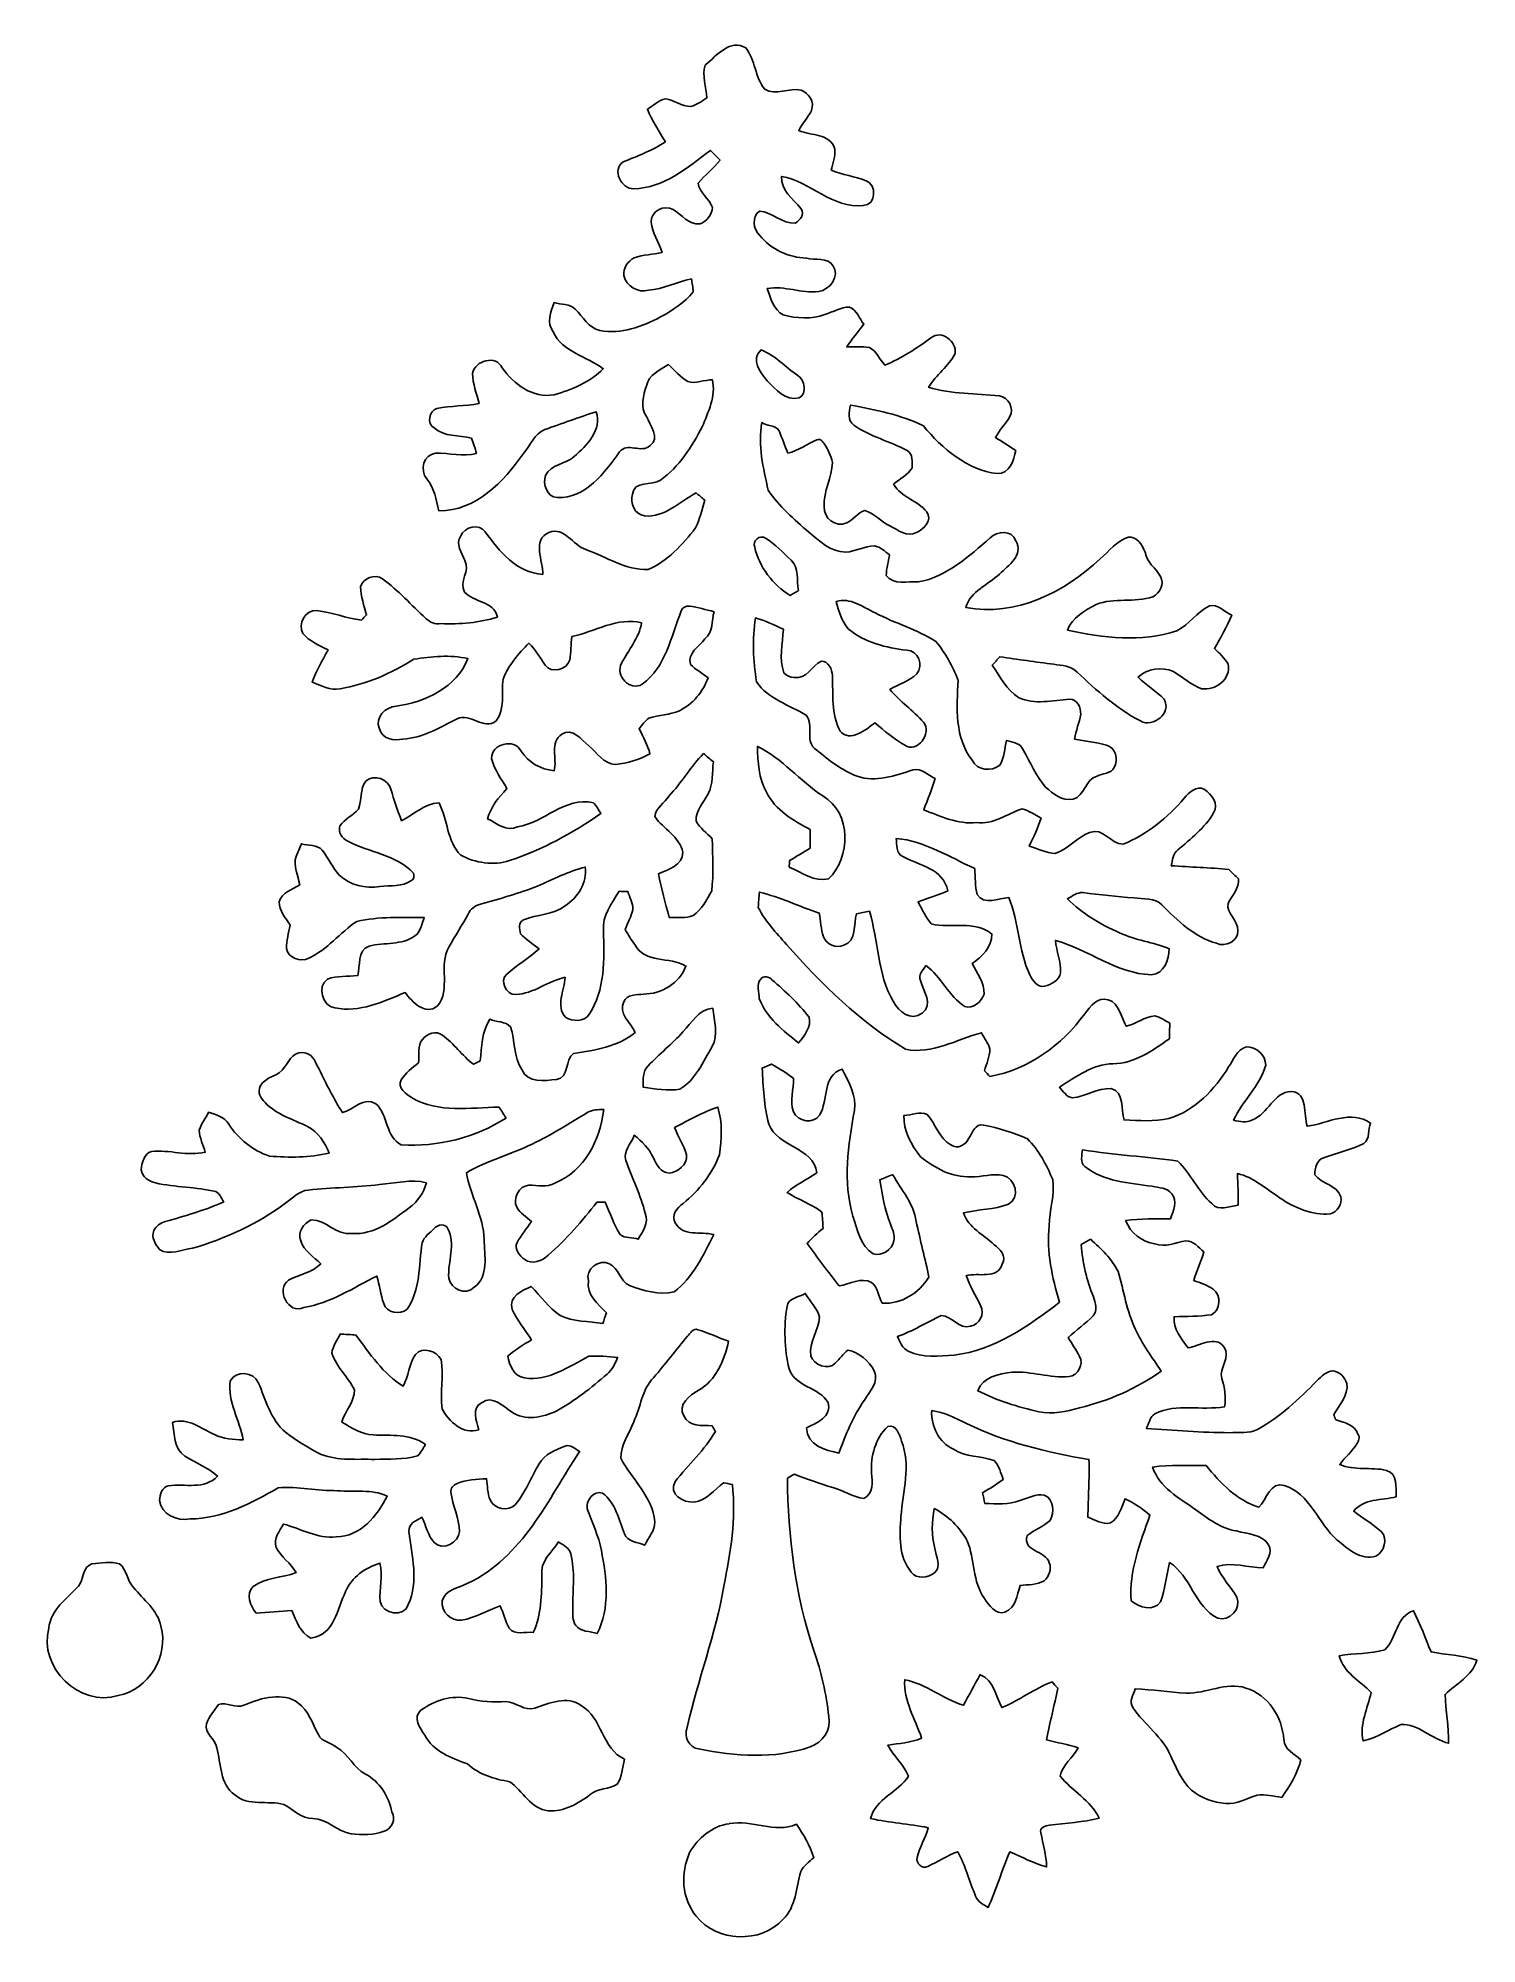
# Model space of a CAD drawing. Header units: centimetres. Extents: x -13.2 to 11.2, y -16.6 to 15.8.
import ezdxf

# ---------------------------------------------------------------- set-up
doc = ezdxf.new("R2010")
doc.units = ezdxf.units.CM
doc.header["$MEASUREMENT"] = 0
doc.layers.add('Camada 1', color=7, linetype='Continuous')

msp = doc.modelspace()

# ---------------------------------------------------------------- linework, layer by layer
at = {"layer": 'Camada 1'}
for points, knots in [([(-1.893, 15.35), (-1.715, 15.497), (-1.468, 15.801), (-1.211, 15.635), (-1.211, 15.635), (-1.048, 15.433), (-1.058, 15.133), (-0.889, 14.934), (-0.889, 14.934), (-0.701, 14.811), (-0.475, 14.962), (-0.271, 14.915), (-0.271, 14.915), (-0.139, 14.867), (-0.036, 14.715), (-0.095, 14.571), (-0.095, 14.571), (-0.152, 14.449), (-0.246, 14.35), (-0.31, 14.232), (-0.31, 14.232), (-0.097, 14.129), (0.219, 14.191), (0.306, 13.912), (0.306, 13.912), (0.312, 13.789), (0.269, 13.671), (0.243, 13.552), (0.243, 13.552), (0.436, 13.476), (0.642, 13.447), (0.835, 13.374), (0.835, 13.374), (1.023, 13.306), (1.006, 12.958), (0.788, 12.952), (0.788, 12.952), (0.266, 12.899), (-0.111, 13.358), (-0.601, 13.449), (-0.601, 13.449), (-0.622, 13.208), (-0.406, 13.069), (-0.275, 12.902), (-0.275, 12.902), (-0.195, 12.79), (-0.293, 12.711), (-0.367, 12.654), (-0.367, 12.654), (-0.596, 12.641), (-0.76, 12.84), (-0.98, 12.858), (-0.98, 12.858), (-1.112, 12.764), (-1.086, 12.55), (-0.976, 12.448), (-0.976, 12.448), (-0.782, 12.208), (-0.483, 12.066), (-0.176, 12.058), (-0.176, 12.058), (-0.036, 12.013), (0.179, 12.082), (0.271, 11.932), (0.271, 11.932), (0.396, 11.755), (0.218, 11.518), (0.029, 11.488), (0.029, 11.488), (-0.266, 11.456), (-0.552, 11.592), (-0.845, 11.542), (-0.845, 11.542), (-0.793, 11.38), (-0.739, 11.178), (-0.573, 11.092), (-0.573, 11.092), (-0.344, 11.032), (-0.09, 11.013), (0.135, 11.101), (0.135, 11.101), (0.274, 11.142), (0.406, 11.225), (0.553, 11.226), (0.553, 11.226), (0.676, 11.173), (0.72, 11.031), (0.797, 10.932), (0.797, 10.932), (0.698, 10.805), (0.595, 10.681), (0.505, 10.548), (0.505, 10.548), (0.633, 10.542), (0.765, 10.561), (0.892, 10.535), (0.892, 10.535), (1.017, 10.48), (1.063, 10.329), (1.157, 10.238), (1.157, 10.238), (1.438, 10.357), (1.696, 10.521), (1.939, 10.703), (1.939, 10.703), (2.131, 10.848), (2.377, 10.634), (2.35, 10.436), (2.35, 10.436), (2.24, 10.216), (2.025, 10.071), (1.899, 9.861), (1.899, 9.861), (2.288, 9.74), (2.702, 9.759), (3.103, 9.713), (3.103, 9.713), (3.259, 9.699), (3.359, 9.499), (3.282, 9.361), (3.282, 9.361), (3.21, 9.236), (3.104, 9.135), (3.035, 9.008), (3.035, 9.008), (3.15, 8.935), (3.265, 8.861), (3.38, 8.787), (3.38, 8.787), (3.354, 8.622), (3.273, 8.389), (3.067, 8.392), (3.067, 8.392), (2.55, 8.457), (2.131, 8.816), (1.81, 9.204), (1.81, 9.204), (1.427, 9.394), (0.992, 9.477), (0.571, 9.558), (0.571, 9.558), (0.541, 9.443), (0.516, 9.302), (0.625, 9.219), (0.625, 9.219), (0.902, 9.024), (1.238, 8.94), (1.536, 8.785), (1.536, 8.785), (1.632, 8.723), (1.625, 8.59), (1.618, 8.488), (1.618, 8.488), (1.542, 8.37), (1.406, 8.304), (1.304, 8.21), (1.304, 8.21), (1.432, 7.988), (1.713, 7.938), (1.867, 7.743), (1.867, 7.743), (1.968, 7.604), (1.818, 7.439), (1.691, 7.388), (1.691, 7.388), (1.534, 7.299), (1.375, 7.441), (1.238, 7.502), (1.238, 7.502), (1.087, 7.576), (0.973, 7.716), (0.812, 7.767), (0.812, 7.767), (0.695, 7.724), (0.618, 7.607), (0.505, 7.552), (0.505, 7.552), (0.323, 7.471), (0.102, 7.636), (0.123, 7.832), (0.123, 7.832), (0.107, 8.093), (0.257, 8.325), (0.264, 8.583), (0.264, 8.583), (0.233, 8.692), (0.191, 8.801), (0.126, 8.895), (0.126, 8.895), (0.094, 8.936), (0.06, 9), (0, 8.965), (0, 8.965), (-0.17, 8.903), (-0.312, 8.778), (-0.494, 8.74), (-0.494, 8.74), (-0.548, 8.866), (-0.593, 8.995), (-0.646, 9.121), (-0.646, 9.121), (-0.699, 9.225), (-0.865, 9.201), (-0.94, 9.261), (-0.94, 9.261), (-1.007, 8.877), (-0.913, 8.483), (-0.829, 8.11), (-0.829, 8.11), (-0.646, 7.831), (-0.387, 7.615), (-0.139, 7.396), (-0.139, 7.396), (0.043, 7.245), (0.234, 7.063), (0.488, 7.054), (0.488, 7.054), (0.656, 7.07), (0.811, 7.153), (0.979, 7.163), (0.979, 7.163), (1.078, 7.145), (1.154, 7.071), (1.233, 7.013), (1.233, 7.013), (1.219, 6.896), (1.177, 6.778), (1.179, 6.659), (1.179, 6.659), (1.294, 6.488), (1.552, 6.564), (1.723, 6.549), (1.723, 6.549), (2.208, 6.636), (2.587, 6.986), (2.945, 7.299), (2.945, 7.299), (3.07, 7.423), (3.313, 7.436), (3.384, 7.251), (3.384, 7.251), (3.518, 7.002), (3.259, 6.831), (3.103, 6.683), (3.103, 6.683), (2.91, 6.498), (2.611, 6.394), (2.53, 6.115), (2.53, 6.115), (3.378, 5.955), (4.218, 6.37), (4.817, 6.944), (4.817, 6.944), (4.968, 7.072), (5.101, 7.242), (5.292, 7.312), (5.292, 7.312), (5.443, 7.327), (5.537, 7.18), (5.582, 7.056), (5.582, 7.056), (5.607, 6.879), (5.765, 6.786), (5.846, 6.643), (5.846, 6.643), (5.909, 6.518), (5.838, 6.353), (5.713, 6.297), (5.713, 6.297), (5.403, 6.188), (5.055, 6.288), (4.749, 6.166), (4.749, 6.166), (4.556, 6.062), (4.342, 5.947), (4.261, 5.729), (4.261, 5.729), (4.866, 5.591), (5.521, 5.522), (6.121, 5.718), (6.121, 5.718), (6.333, 5.822), (6.464, 6.042), (6.677, 6.143), (6.677, 6.143), (6.822, 6.18), (6.934, 6.033), (7.057, 5.982), (7.057, 5.982), (6.97, 5.789), (6.87, 5.601), (6.761, 5.419), (6.761, 5.419), (6.843, 5.333), (6.938, 5.256), (6.996, 5.15), (6.996, 5.15), (7.049, 4.901), (6.776, 4.69), (6.544, 4.733), (6.544, 4.733), (6.363, 4.793), (6.226, 4.931), (6.065, 5.025), (6.065, 5.025), (5.86, 5.114), (5.627, 5.072), (5.462, 4.93), (5.462, 4.93), (5.593, 4.785), (5.779, 4.701), (5.905, 4.553), (5.905, 4.553), (6.044, 4.324), (5.716, 4.058), (5.502, 4.184), (5.502, 4.184), (5.098, 4.397), (4.754, 4.703), (4.425, 5.015), (4.425, 5.015), (4.322, 5.122), (4.166, 5.127), (4.03, 5.148), (4.03, 5.148), (3.722, 5.188), (3.415, 5.232), (3.109, 5.276), (3.109, 5.276), (3.067, 5.228), (3.024, 5.18), (2.982, 5.131), (2.982, 5.131), (3.116, 4.939), (3.225, 4.71), (3.43, 4.581), (3.43, 4.581), (3.703, 4.452), (4.01, 4.54), (4.298, 4.552), (4.298, 4.552), (4.429, 4.557), (4.492, 4.41), (4.486, 4.298), (4.486, 4.298), (4.463, 4.155), (4.403, 4.02), (4.382, 3.876), (4.382, 3.876), (4.563, 3.844), (4.746, 3.82), (4.925, 3.775), (4.925, 3.775), (5.082, 3.734), (5.136, 3.522), (5.057, 3.392), (5.057, 3.392), (5.007, 3.284), (4.851, 3.298), (4.767, 3.245), (4.767, 3.245), (4.557, 3.201), (4.562, 2.909), (4.36, 2.853), (4.36, 2.853), (4.172, 2.813), (4.015, 2.943), (3.888, 3.06), (3.888, 3.06), (3.731, 3.247), (3.63, 3.47), (3.513, 3.682), (3.513, 3.682), (3.472, 3.805), (3.33, 3.819), (3.226, 3.854), (3.226, 3.854), (3.19, 3.714), (3.191, 3.557), (3.109, 3.434), (3.109, 3.434), (2.979, 3.314), (2.725, 3.344), (2.644, 3.511), (2.644, 3.511), (2.341, 3.893), (2.373, 4.418), (2.402, 4.875), (2.402, 4.875), (2.311, 5.11), (2.186, 5.343), (2.022, 5.536), (2.022, 5.536), (1.7, 5.741), (1.326, 5.845), (0.99, 6.024), (0.99, 6.024), (0.781, 6.118), (0.568, 6.293), (0.324, 6.216), (0.324, 6.216), (0.369, 6.05), (0.422, 5.878), (0.537, 5.746), (0.537, 5.746), (0.815, 5.517), (1.176, 5.429), (1.527, 5.388), (1.527, 5.388), (1.718, 5.386), (1.826, 5.128), (1.698, 4.987), (1.698, 4.987), (1.572, 4.861), (1.389, 4.813), (1.24, 4.718), (1.24, 4.718), (1.416, 4.518), (1.632, 4.359), (1.813, 4.164), (1.813, 4.164), (1.964, 3.982), (1.707, 3.62), (1.492, 3.771), (1.492, 3.771), (1.309, 3.879), (1.147, 4.018), (0.983, 4.152), (0.983, 4.152), (0.835, 4.035), (0.561, 3.812), (0.392, 4.012), (0.392, 4.012), (0.244, 4.299), (0.272, 4.641), (0.265, 4.955), (0.265, 4.955), (0.258, 5.06), (0.194, 5.203), (0.074, 5.201), (0.074, 5.201), (-0.093, 5.13), (-0.174, 4.887), (-0.391, 4.925), (-0.391, 4.925), (-0.456, 4.925), (-0.516, 4.959), (-0.563, 5.001), (-0.563, 5.001), (-0.646, 5.242), (-0.591, 5.497), (-0.569, 5.743), (-0.569, 5.743), (-0.724, 5.817), (-0.879, 5.89), (-1.045, 5.937), (-1.045, 5.937), (-1.107, 5.578), (-1.083, 5.207), (-1.028, 4.85), (-1.028, 4.85), (-0.834, 4.557), (-0.47, 4.456), (-0.183, 4.28), (-0.183, 4.28), (-0.044, 4.117), (-0.225, 3.814), (-0.003, 3.689), (-0.003, 3.689), (0.202, 3.51), (0.428, 3.348), (0.681, 3.244), (0.681, 3.244), (1, 3.133), (1.331, 3.254), (1.634, 3.352), (1.634, 3.352), (1.777, 3.394), (1.888, 3.254), (2.009, 3.205), (2.009, 3.205), (1.958, 3.023), (1.88, 2.85), (1.817, 2.672), (1.817, 2.672), (2.105, 2.559), (2.395, 2.425), (2.714, 2.454), (2.714, 2.454), (3, 2.417), (3.233, 2.605), (3.488, 2.688), (3.488, 2.688), (3.606, 2.661), (3.704, 2.585), (3.812, 2.533), (3.812, 2.533), (3.764, 2.366), (3.686, 2.212), (3.612, 2.056), (3.612, 2.056), (3.756, 2.01), (3.897, 1.936), (4.05, 1.931), (4.05, 1.931), (4.272, 2), (4.423, 2.203), (4.637, 2.289), (4.637, 2.289), (4.866, 2.375), (4.992, 2.099), (5.204, 2.086), (5.204, 2.086), (5.611, 2.254), (5.967, 2.534), (6.246, 2.872), (6.246, 2.872), (6.331, 2.966), (6.455, 3.092), (6.592, 3.02), (6.592, 3.02), (6.705, 2.933), (6.851, 2.777), (6.745, 2.62), (6.745, 2.62), (6.599, 2.361), (6.357, 2.181), (6.138, 1.989), (6.138, 1.989), (6.059, 1.923), (6.046, 1.816), (6.027, 1.722), (6.027, 1.722), (6.353, 1.696), (6.68, 1.69), (7.006, 1.658), (7.006, 1.658), (7.047, 1.618), (7.128, 1.539), (7.169, 1.5), (7.169, 1.5), (7.183, 1.333), (7.063, 1.218), (6.993, 1.083), (6.993, 1.083), (6.957, 0.9), (7.172, 0.8), (7.159, 0.616), (7.159, 0.616), (7.176, 0.442), (6.944, 0.33), (6.797, 0.402), (6.797, 0.402), (6.422, 0.504), (6.133, 0.788), (5.867, 1.057), (5.867, 1.057), (5.747, 1.183), (5.548, 1.146), (5.394, 1.175), (5.394, 1.175), (5.102, 1.19), (4.813, 1.234), (4.523, 1.263), (4.523, 1.263), (4.424, 1.273), (4.342, 1.203), (4.26, 1.158), (4.26, 1.158), (4.512, 0.905), (4.821, 0.721), (5.148, 0.582), (5.148, 0.582), (5.416, 0.452), (5.719, 0.423), (5.993, 0.309), (5.993, 0.309), (5.983, 0.127), (5.911, -0.119), (5.691, -0.133), (5.691, -0.133), (5.091, -0.117), (4.616, 0.3), (4.057, 0.451), (4.057, 0.451), (4.07, 0.268), (4.157, 0.086), (4.14, -0.1), (4.14, -0.1), (4.127, -0.235), (3.982, -0.292), (3.872, -0.33), (3.872, -0.33), (3.747, -0.355), (3.669, -0.227), (3.62, -0.133), (3.62, -0.133), (3.422, 0.282), (3.435, 0.761), (3.262, 1.183), (3.262, 1.183), (3.088, 1.165), (2.842, 1.042), (2.727, 1.23), (2.727, 1.23), (2.682, 1.373), (2.699, 1.526), (2.683, 1.673), (2.683, 1.673), (2.251, 1.872), (1.833, 2.138), (1.349, 2.187), (1.349, 2.187), (1.356, 2.078), (1.342, 1.932), (1.461, 1.877), (1.461, 1.877), (1.744, 1.724), (2.154, 1.673), (2.224, 1.292), (2.224, 1.292), (2.061, 1.22), (1.888, 1.172), (1.722, 1.107), (1.722, 1.107), (1.782, 0.973), (1.856, 0.847), (1.945, 0.73), (1.945, 0.73), (2.285, 0.646), (2.676, 0.802), (2.976, 0.559), (2.976, 0.559), (2.969, 0.333), (2.815, 0.177), (2.641, 0.059), (2.641, 0.059), (2.717, -0.111), (2.853, -0.264), (2.842, -0.462), (2.842, -0.462), (2.799, -0.591), (2.656, -0.718), (2.514, -0.676), (2.514, -0.676), (2.24, -0.497), (2.118, -0.168), (1.853, 0.023), (1.853, 0.023), (1.808, -0.054), (1.712, -0.136), (1.761, -0.233), (1.761, -0.233), (1.807, -0.406), (1.987, -0.646), (1.792, -0.786), (1.792, -0.786), (1.592, -0.938), (1.39, -0.759), (1.298, -0.585), (1.298, -0.585), (1.022, -0.12), (1.046, 0.442), (0.894, 0.946), (0.894, 0.946), (0.819, 0.932), (0.745, 0.917), (0.671, 0.902), (0.671, 0.902), (0.621, 0.733), (0.676, 0.435), (0.454, 0.369), (0.454, 0.369), (0.325, 0.311), (0.159, 0.38), (0.108, 0.511), (0.108, 0.511), (0.066, 0.642), (0.064, 0.783), (0.038, 0.916), (0.038, 0.916), (-0.303, 1.027), (-0.628, 1.188), (-0.978, 1.272), (-0.978, 1.272), (-0.986, 1.183), (-0.998, 1.1), (-0.998, 1.009), (-0.998, 1.009), (-0.88, 0.772), (-0.691, 0.58), (-0.52, 0.381), (-0.52, 0.381), (0.078, -0.292), (0.731, -0.934), (1.506, -1.401), (1.506, -1.401), (1.956, -1.493), (2.377, -1.234), (2.8, -1.121), (2.8, -1.121), (2.846, -1.213), (2.915, -1.297), (2.943, -1.399), (2.943, -1.399), (2.936, -1.527), (2.883, -1.646), (2.851, -1.769), (2.851, -1.769), (2.881, -1.8), (2.912, -1.832), (2.943, -1.864), (2.943, -1.864), (3.595, -1.742), (4.171, -1.334), (4.554, -0.798), (4.554, -0.798), (4.644, -0.678), (4.776, -0.497), (4.952, -0.563), (4.952, -0.563), (5.157, -0.616), (5.164, -0.861), (5.262, -1.011), (5.262, -1.011), (5.433, -0.975), (5.569, -0.846), (5.748, -0.835), (5.748, -0.835), (5.842, -0.853), (5.921, -0.912), (6.002, -0.959), (6.002, -0.959), (6, -1.024), (5.997, -1.156), (5.995, -1.221), (5.995, -1.221), (5.71, -1.428), (5.403, -1.64), (5.035, -1.649), (5.035, -1.649), (4.687, -1.651), (4.404, -1.872), (4.124, -2.048), (4.124, -2.048), (4.189, -2.113), (4.242, -2.212), (4.339, -2.228), (4.339, -2.228), (4.568, -2.208), (4.768, -2.06), (5.004, -2.069), (5.004, -2.069), (5.233, -2.131), (5.169, -2.426), (5.225, -2.602), (5.225, -2.602), (5.479, -2.614), (5.737, -2.635), (5.988, -2.579), (5.988, -2.579), (6.432, -2.442), (6.77, -2.088), (7.003, -1.699), (7.003, -1.699), (7.089, -1.581), (7.144, -1.4), (7.304, -1.362), (7.304, -1.362), (7.468, -1.355), (7.637, -1.5), (7.633, -1.669), (7.633, -1.669), (7.538, -2.026), (7.236, -2.276), (7.088, -2.607), (7.088, -2.607), (7.193, -2.631), (7.31, -2.658), (7.41, -2.601), (7.41, -2.601), (7.675, -2.501), (7.767, -2.13), (8.069, -2.118), (8.069, -2.118), (8.359, -2.15), (8.273, -2.504), (8.341, -2.712), (8.341, -2.712), (8.688, -2.659), (9.087, -2.424), (9.417, -2.658), (9.417, -2.658), (9.367, -2.757), (9.413, -2.931), (9.301, -3.004), (9.301, -3.004), (9.083, -3.112), (8.845, -3.166), (8.617, -3.247), (8.617, -3.247), (8.502, -3.285), (8.464, -3.427), (8.472, -3.536), (8.472, -3.536), (8.581, -3.702), (8.852, -3.704), (8.912, -3.909), (8.912, -3.909), (8.935, -4.03), (8.859, -4.174), (8.733, -4.202), (8.733, -4.202), (8.423, -4.225), (8.12, -4.1), (7.87, -3.926), (7.87, -3.926), (7.638, -3.777), (7.431, -3.577), (7.153, -3.517), (7.153, -3.517), (7.158, -3.695), (7.17, -3.874), (7.165, -4.053), (7.165, -4.053), (7.015, -4.07), (6.83, -4.166), (6.715, -4.026), (6.715, -4.026), (6.483, -3.818), (6.358, -3.516), (6.136, -3.303), (6.136, -3.303), (5.6, -3.225), (5.055, -3.201), (4.519, -3.112), (4.519, -3.112), (4.507, -3.206), (4.474, -3.323), (4.556, -3.396), (4.556, -3.396), (4.879, -3.658), (5.31, -3.674), (5.703, -3.733), (5.703, -3.733), (5.812, -3.758), (5.963, -3.753), (6.035, -3.859), (6.035, -3.859), (6.142, -3.98), (6.058, -4.153), (6.016, -4.286), (6.016, -4.286), (5.76, -4.29), (5.504, -4.278), (5.251, -4.315), (5.251, -4.315), (5.328, -4.524), (5.527, -4.681), (5.747, -4.711), (5.747, -4.711), (5.928, -4.783), (6.1, -4.681), (6.277, -4.659), (6.277, -4.659), (6.405, -4.66), (6.492, -4.772), (6.582, -4.849), (6.582, -4.849), (6.532, -5.013), (6.463, -5.171), (6.408, -5.333), (6.408, -5.333), (6.521, -5.379), (6.64, -5.413), (6.742, -5.483), (6.742, -5.483), (6.88, -5.585), (6.869, -5.841), (6.713, -5.917), (6.713, -5.917), (6.502, -5.95), (6.287, -5.944), (6.074, -5.953), (6.074, -5.953), (6.054, -6.162), (6.202, -6.32), (6.312, -6.483), (6.312, -6.483), (6.505, -6.451), (6.776, -6.259), (6.923, -6.464), (6.923, -6.464), (7.05, -6.632), (6.833, -6.824), (6.886, -7.005), (6.886, -7.005), (6.938, -7.159), (6.964, -7.32), (6.933, -7.482), (6.933, -7.482), (6.542, -7.555), (6.117, -7.415), (5.749, -7.603), (5.749, -7.603), (5.659, -7.65), (5.652, -7.777), (5.603, -7.851), (5.603, -7.851), (6.074, -7.887), (6.546, -7.922), (7.018, -7.924), (7.018, -7.924), (7.173, -7.907), (7.349, -7.95), (7.493, -7.871), (7.493, -7.871), (7.876, -7.657), (8.199, -7.354), (8.503, -7.042), (8.503, -7.042), (8.58, -6.964), (8.667, -6.882), (8.781, -6.871), (8.781, -6.871), (8.891, -6.89), (8.981, -6.982), (9.014, -7.087), (9.014, -7.087), (9.043, -7.294), (8.885, -7.449), (8.792, -7.612), (8.792, -7.612), (8.801, -7.641), (8.811, -7.671), (8.821, -7.7), (8.821, -7.7), (8.962, -7.756), (9.151, -7.781), (9.202, -7.952), (9.202, -7.952), (9.248, -8.004), (9.21, -8.065), (9.186, -8.114), (9.186, -8.114), (9.105, -8.245), (8.981, -8.342), (8.892, -8.467), (8.892, -8.467), (9.144, -8.573), (9.427, -8.504), (9.688, -8.565), (9.688, -8.565), (9.88, -8.626), (9.846, -8.853), (9.855, -9.013), (9.855, -9.013), (9.609, -9.083), (9.3, -9.037), (9.13, -9.261), (9.13, -9.261), (9.283, -9.379), (9.457, -9.473), (9.598, -9.607), (9.598, -9.607), (9.719, -9.73), (9.649, -9.949), (9.508, -10.026), (9.508, -10.026), (9.248, -10.1), (9.038, -9.903), (8.852, -9.753), (8.852, -9.753), (8.525, -9.47), (8.388, -8.957), (7.946, -8.821), (7.946, -8.821), (7.715, -8.741), (7.642, -9.073), (7.518, -9.192), (7.518, -9.192), (7.141, -9.079), (6.865, -8.777), (6.619, -8.485), (6.619, -8.485), (6.315, -8.486), (6.01, -8.469), (5.709, -8.508), (5.709, -8.508), (5.823, -8.859), (6.163, -9.033), (6.443, -9.234), (6.443, -9.234), (6.653, -9.388), (6.869, -9.555), (7.136, -9.595), (7.136, -9.595), (7.322, -9.654), (7.569, -9.645), (7.681, -9.832), (7.681, -9.832), (7.764, -9.964), (7.645, -10.102), (7.592, -10.221), (7.592, -10.221), (7.33, -10.219), (7.065, -10.12), (6.806, -10.198), (6.806, -10.198), (6.885, -10.392), (7.035, -10.543), (7.143, -10.72), (7.143, -10.72), (7.227, -10.919), (7.015, -11.139), (6.817, -11.081), (6.817, -11.081), (6.421, -10.882), (6.363, -10.36), (5.998, -10.135), (5.998, -10.135), (5.938, -10.355), (5.93, -10.59), (5.842, -10.802), (5.842, -10.802), (5.716, -10.98), (5.486, -10.893), (5.345, -10.784), (5.345, -10.784), (5.308, -10.273), (5.5, -9.798), (5.664, -9.327), (5.664, -9.327), (5.531, -9.223), (5.4, -9.115), (5.242, -9.049), (5.242, -9.049), (5.174, -9.192), (5.142, -9.375), (4.993, -9.46), (4.993, -9.46), (4.85, -9.491), (4.731, -9.407), (4.607, -9.359), (4.607, -9.359), (4.616, -9.032), (4.635, -8.706), (4.627, -8.38), (4.627, -8.38), (3.912, -8.26), (3.198, -8.088), (2.544, -7.768), (2.544, -7.768), (2.355, -7.675), (2.164, -7.578), (1.952, -7.548), (1.952, -7.548), (1.936, -7.814), (2.073, -8.092), (2.322, -8.205), (2.322, -8.205), (2.526, -8.348), (2.789, -8.312), (3.012, -8.4), (3.012, -8.4), (3.103, -8.483), (3.125, -8.612), (3.17, -8.72), (3.17, -8.72), (3.056, -8.802), (2.936, -8.876), (2.815, -8.947), (2.815, -8.947), (2.829, -9.008), (2.843, -9.069), (2.857, -9.131), (2.857, -9.131), (3.055, -9.129), (3.264, -9.16), (3.451, -9.077), (3.451, -9.077), (3.584, -9.04), (3.724, -8.96), (3.867, -8.985), (3.867, -8.985), (4.024, -9.054), (4.047, -9.281), (3.966, -9.416), (3.966, -9.416), (3.854, -9.525), (3.699, -9.575), (3.578, -9.674), (3.578, -9.674), (3.485, -9.95), (3.892, -9.923), (3.952, -10.139), (3.952, -10.139), (3.996, -10.246), (3.95, -10.373), (3.863, -10.443), (3.863, -10.443), (3.741, -10.518), (3.592, -10.507), (3.456, -10.522), (3.456, -10.522), (3.402, -10.685), (3.385, -10.912), (3.195, -10.976), (3.195, -10.976), (3.033, -11.033), (2.928, -10.851), (2.848, -10.746), (2.848, -10.746), (2.644, -10.458), (2.684, -10.081), (2.557, -9.764), (2.557, -9.764), (2.426, -9.534), (2.233, -9.337), (1.996, -9.215), (1.996, -9.215), (1.95, -9.438), (1.945, -9.671), (2.006, -9.892), (2.006, -9.892), (2.02, -10.026), (2.122, -10.198), (2.001, -10.308), (2.001, -10.308), (1.891, -10.393), (1.697, -10.42), (1.604, -10.297), (1.604, -10.297), (1.383, -10.038), (1.405, -9.664), (1.429, -9.349), (1.429, -9.349), (1.459, -8.925), (1.604, -8.477), (1.437, -8.066), (1.437, -8.066), (1.407, -7.963), (1.353, -7.779), (1.206, -7.817), (1.206, -7.817), (0.994, -8.018), (0.908, -8.325), (0.929, -8.611), (0.929, -8.611), (0.946, -8.758), (0.96, -8.966), (0.797, -9.042), (0.797, -9.042), (0.607, -9.02), (0.449, -8.907), (0.268, -8.856), (0.268, -8.856), (0.046, -8.793), (-0.171, -8.716), (-0.385, -8.631), (-0.385, -8.631), (-0.425, -8.653), (-0.464, -8.675), (-0.503, -8.698), (-0.503, -8.698), (-0.495, -9.69), (-0.369, -10.688), (-0.052, -11.632), (-0.052, -11.632), (0.075, -11.994), (0.16, -12.371), (0.199, -12.753), (0.199, -12.753), (0.248, -12.978), (0.096, -13.201), (-0.117, -13.269), (-0.117, -13.269), (-0.726, -13.481), (-1.392, -13.429), (-2.013, -13.305), (-2.013, -13.305), (-2.178, -13.281), (-2.27, -13.095), (-2.21, -12.94), (-2.21, -12.94), (-2.029, -12.131), (-1.723, -11.353), (-1.584, -10.533), (-1.584, -10.533), (-1.47, -9.965), (-1.374, -9.386), (-1.44, -8.806), (-1.44, -8.806), (-1.49, -8.795), (-1.54, -8.785), (-1.59, -8.775), (-1.59, -8.775), (-1.745, -8.897), (-1.883, -9.079), (-2.092, -9.106), (-2.092, -9.106), (-2.272, -9.118), (-2.533, -8.972), (-2.414, -8.756), (-2.414, -8.756), (-2.188, -8.47), (-1.91, -8.223), (-1.729, -7.902), (-1.729, -7.902), (-1.742, -7.878), (-1.769, -7.831), (-1.782, -7.807), (-1.782, -7.807), (-1.956, -7.794), (-2.177, -7.833), (-2.266, -7.636), (-2.266, -7.636), (-2.382, -7.45), (-2.16, -7.288), (-2.021, -7.206), (-2.021, -7.206), (-1.712, -7.039), (-1.581, -6.692), (-1.503, -6.37), (-1.503, -6.37), (-1.678, -6.306), (-1.847, -6.227), (-2.025, -6.172), (-2.025, -6.172), (-2.107, -6.136), (-2.155, -6.24), (-2.204, -6.283), (-2.204, -6.283), (-2.396, -6.515), (-2.58, -6.755), (-2.777, -6.984), (-2.777, -6.984), (-2.981, -7.186), (-2.996, -7.49), (-3.118, -7.738), (-3.118, -7.738), (-3.192, -7.945), (-3.342, -8.13), (-3.339, -8.36), (-3.339, -8.36), (-3.145, -8.718), (-2.798, -9.009), (-2.761, -9.44), (-2.761, -9.44), (-2.747, -9.592), (-2.874, -9.708), (-2.931, -9.838), (-2.931, -9.838), (-3.041, -9.785), (-3.224, -9.783), (-3.276, -9.646), (-3.276, -9.646), (-3.372, -9.404), (-3.424, -9.112), (-3.651, -8.952), (-3.651, -8.952), (-3.795, -8.9), (-3.94, -9.081), (-3.907, -9.217), (-3.907, -9.217), (-3.832, -9.455), (-3.712, -9.677), (-3.668, -9.926), (-3.668, -9.926), (-3.581, -10.385), (-3.513, -10.911), (-3.742, -11.341), (-3.742, -11.341), (-3.855, -11.298), (-4.025, -11.318), (-4.103, -11.203), (-4.103, -11.203), (-4.169, -11.115), (-4.152, -10.998), (-4.155, -10.895), (-4.155, -10.895), (-4.156, -10.592), (-4.111, -10.283), (-4.189, -9.986), (-4.189, -9.986), (-4.212, -9.881), (-4.318, -9.836), (-4.398, -9.783), (-4.398, -9.783), (-4.514, -9.958), (-4.714, -10.116), (-4.681, -10.353), (-4.681, -10.353), (-4.684, -10.681), (-4.685, -11.018), (-4.826, -11.322), (-4.826, -11.322), (-4.963, -11.307), (-5.141, -11.377), (-5.237, -11.251), (-5.237, -11.251), (-5.302, -11.129), (-5.331, -10.992), (-5.392, -10.868), (-5.392, -10.868), (-5.607, -10.955), (-5.814, -11.073), (-6.045, -11.113), (-6.045, -11.113), (-6.228, -11.134), (-6.399, -10.97), (-6.378, -10.786), (-6.378, -10.786), (-6.326, -10.591), (-6.094, -10.566), (-5.941, -10.484), (-5.941, -10.484), (-5.008, -10.052), (-4.576, -9.055), (-4.038, -8.244), (-4.038, -8.244), (-4.113, -8.202), (-4.192, -8.115), (-4.285, -8.153), (-4.285, -8.153), (-4.446, -8.222), (-4.639, -8.285), (-4.724, -8.453), (-4.724, -8.453), (-4.864, -8.681), (-4.956, -8.939), (-5.131, -9.144), (-5.131, -9.144), (-5.25, -9.275), (-5.492, -9.227), (-5.561, -9.068), (-5.561, -9.068), (-5.607, -8.954), (-5.606, -8.829), (-5.621, -8.709), (-5.621, -8.709), (-5.79, -8.714), (-5.963, -8.728), (-6.122, -8.789), (-6.122, -8.789), (-6.186, -8.81), (-6.237, -8.868), (-6.229, -8.938), (-6.229, -8.938), (-6.199, -9.165), (-6.088, -9.375), (-6.083, -9.608), (-6.083, -9.608), (-6.093, -9.796), (-6.36, -9.939), (-6.505, -9.796), (-6.505, -9.796), (-6.621, -9.679), (-6.65, -9.507), (-6.721, -9.364), (-6.721, -9.364), (-6.816, -9.414), (-6.957, -9.473), (-6.941, -9.605), (-6.941, -9.605), (-6.892, -10.015), (-6.772, -10.453), (-6.953, -10.848), (-6.953, -10.848), (-7.015, -11.073), (-7.402, -11.016), (-7.43, -10.796), (-7.43, -10.796), (-7.453, -10.578), (-7.374, -10.359), (-7.434, -10.143), (-7.434, -10.143), (-7.68, -10.22), (-7.919, -10.383), (-8.021, -10.628), (-8.021, -10.628), (-8.158, -10.93), (-8.21, -11.363), (-8.61, -11.419), (-8.61, -11.419), (-8.794, -11.322), (-8.858, -11.127), (-8.931, -10.95), (-8.931, -10.95), (-9.135, -10.964), (-9.338, -10.979), (-9.542, -10.993), (-9.542, -10.993), (-9.639, -10.864), (-9.73, -10.676), (-9.589, -10.541), (-9.589, -10.541), (-9.385, -10.382), (-9.098, -10.396), (-8.862, -10.304), (-8.862, -10.304), (-8.954, -10.145), (-9.115, -10.037), (-9.199, -9.875), (-9.199, -9.875), (-9.245, -9.722), (-9.145, -9.599), (-9.077, -9.478), (-9.077, -9.478), (-8.78, -9.558), (-8.498, -9.731), (-8.178, -9.696), (-8.178, -9.696), (-7.768, -9.692), (-7.481, -9.34), (-7.311, -9.002), (-7.311, -9.002), (-7.575, -8.876), (-7.877, -8.942), (-8.157, -8.911), (-8.157, -8.911), (-8.494, -8.913), (-8.83, -8.837), (-9.166, -8.861), (-9.166, -8.861), (-9.624, -9.132), (-10.12, -9.384), (-10.664, -9.392), (-10.664, -9.392), (-10.876, -9.438), (-11.165, -9.316), (-11.184, -9.076), (-11.184, -9.076), (-11.184, -8.978), (-11.14, -8.853), (-11.035, -8.826), (-11.035, -8.826), (-10.753, -8.789), (-10.415, -8.9), (-10.198, -8.663), (-10.198, -8.663), (-10.362, -8.516), (-10.572, -8.44), (-10.754, -8.322), (-10.754, -8.322), (-10.944, -8.196), (-10.927, -7.951), (-10.965, -7.751), (-10.965, -7.751), (-10.701, -7.657), (-10.477, -7.858), (-10.248, -7.957), (-10.248, -7.957), (-10.098, -8.034), (-9.928, -8.036), (-9.764, -8.047), (-9.764, -8.047), (-9.817, -7.708), (-10.029, -7.399), (-9.984, -7.047), (-9.984, -7.047), (-9.892, -6.861), (-9.584, -6.886), (-9.504, -7.07), (-9.504, -7.07), (-9.378, -7.364), (-9.294, -7.698), (-9.043, -7.917), (-9.043, -7.917), (-8.851, -8.06), (-8.648, -8.19), (-8.432, -8.294), (-8.432, -8.294), (-8.144, -8.407), (-7.826, -8.369), (-7.523, -8.379), (-7.523, -8.379), (-7.283, -8.367), (-7.032, -8.387), (-6.798, -8.319), (-6.798, -8.319), (-6.736, -8.268), (-6.705, -8.191), (-6.662, -8.126), (-6.662, -8.126), (-6.922, -7.932), (-7.247, -7.977), (-7.548, -7.963), (-7.548, -7.963), (-7.749, -7.954), (-7.919, -7.842), (-8.086, -7.744), (-8.086, -7.744), (-8.03, -7.554), (-7.867, -7.401), (-7.867, -7.196), (-7.867, -7.196), (-7.976, -6.977), (-8.179, -6.807), (-8.253, -6.572), (-8.253, -6.572), (-8.244, -6.451), (-8.157, -6.352), (-8.108, -6.245), (-8.108, -6.245), (-8.042, -6.25), (-7.91, -6.258), (-7.844, -6.263), (-7.844, -6.263), (-7.608, -6.579), (-7.383, -6.922), (-7.042, -7.135), (-7.042, -7.135), (-6.945, -6.965), (-6.944, -6.755), (-6.832, -6.594), (-6.832, -6.594), (-6.71, -6.453), (-6.471, -6.533), (-6.395, -6.68), (-6.395, -6.68), (-6.345, -6.956), (-6.415, -7.24), (-6.378, -7.517), (-6.378, -7.517), (-6.265, -7.737), (-6.021, -7.96), (-5.755, -7.877), (-5.755, -7.877), (-5.787, -7.725), (-5.894, -7.498), (-5.698, -7.412), (-5.698, -7.412), (-5.519, -7.28), (-5.339, -7.478), (-5.197, -7.567), (-5.197, -7.567), (-4.972, -7.735), (-4.663, -7.663), (-4.428, -7.554), (-4.428, -7.554), (-4.119, -7.38), (-3.839, -7.159), (-3.571, -6.927), (-3.571, -6.927), (-3.482, -6.854), (-3.433, -6.746), (-3.391, -6.643), (-3.391, -6.643), (-3.554, -6.631), (-3.719, -6.612), (-3.882, -6.625), (-3.882, -6.625), (-4.223, -6.8), (-4.567, -7.053), (-4.976, -6.993), (-4.976, -6.993), (-5.164, -6.969), (-5.228, -6.779), (-5.259, -6.621), (-5.259, -6.621), (-5.135, -6.515), (-4.998, -6.426), (-4.857, -6.345), (-4.857, -6.345), (-4.965, -6.171), (-5.1, -6.014), (-5.187, -5.827), (-5.187, -5.827), (-5.25, -5.609), (-5.014, -5.503), (-4.86, -5.438), (-4.86, -5.438), (-4.698, -5.601), (-4.563, -5.799), (-4.37, -5.929), (-4.37, -5.929), (-4.148, -6.042), (-3.884, -6.027), (-3.643, -6.066), (-3.643, -6.066), (-3.623, -6.005), (-3.602, -5.945), (-3.582, -5.885), (-3.582, -5.885), (-3.729, -5.737), (-3.925, -5.579), (-3.887, -5.341), (-3.887, -5.341), (-3.953, -5.141), (-3.702, -4.958), (-3.53, -5.051), (-3.53, -5.051), (-3.372, -5.127), (-3.354, -5.348), (-3.189, -5.419), (-3.189, -5.419), (-2.952, -5.511), (-2.684, -5.586), (-2.43, -5.53), (-2.43, -5.53), (-2.112, -5.286), (-1.932, -4.905), (-1.757, -4.553), (-1.757, -4.553), (-1.978, -4.497), (-2.283, -4.593), (-2.41, -4.355), (-2.41, -4.355), (-2.492, -4.232), (-2.376, -4.094), (-2.279, -4.023), (-2.279, -4.023), (-2.005, -3.809), (-1.786, -3.523), (-1.66, -3.199), (-1.66, -3.199), (-1.616, -2.93), (-1.608, -2.647), (-1.689, -2.384), (-1.689, -2.384), (-1.945, -2.475), (-2.183, -2.607), (-2.423, -2.734), (-2.423, -2.734), (-2.358, -2.89), (-2.267, -3.036), (-2.219, -3.198), (-2.219, -3.198), (-2.202, -3.365), (-2.36, -3.49), (-2.514, -3.507), (-2.514, -3.507), (-2.658, -3.503), (-2.73, -3.36), (-2.784, -3.247), (-2.784, -3.247), (-2.854, -3.091), (-2.978, -2.969), (-3.109, -2.864), (-3.109, -2.864), (-3.152, -3.001), (-3.306, -3.135), (-3.25, -3.291), (-3.25, -3.291), (-3.152, -3.594), (-2.996, -3.877), (-2.923, -4.19), (-2.923, -4.19), (-2.857, -4.357), (-2.965, -4.499), (-3.041, -4.634), (-3.041, -4.634), (-3.139, -4.592), (-3.262, -4.622), (-3.351, -4.555), (-3.351, -4.555), (-3.455, -4.38), (-3.522, -4.186), (-3.603, -4), (-3.603, -4), (-3.651, -4.001), (-3.698, -4.002), (-3.745, -4.004), (-3.745, -4.004), (-3.996, -4.326), (-4.266, -4.635), (-4.572, -4.906), (-4.572, -4.906), (-4.676, -5), (-4.847, -5.07), (-4.971, -4.978), (-4.971, -4.978), (-5.059, -4.917), (-5.157, -4.801), (-5.102, -4.689), (-5.102, -4.689), (-5.034, -4.561), (-4.937, -4.452), (-4.858, -4.331), (-4.858, -4.331), (-4.947, -4.256), (-5.049, -4.191), (-5.108, -4.089), (-5.108, -4.089), (-5.181, -3.933), (-5.074, -3.725), (-4.902, -3.715), (-4.902, -3.715), (-4.755, -3.71), (-4.596, -3.762), (-4.461, -3.678), (-4.461, -3.678), (-3.954, -3.477), (-3.685, -2.941), (-3.628, -2.426), (-3.628, -2.426), (-3.719, -2.431), (-3.817, -2.425), (-3.899, -2.474), (-3.899, -2.474), (-4.211, -2.659), (-4.514, -2.859), (-4.843, -3.013), (-4.843, -3.013), (-5.209, -3.195), (-5.613, -3.291), (-5.965, -3.501), (-5.965, -3.501), (-5.898, -3.89), (-5.674, -4.239), (-5.66, -4.639), (-5.66, -4.639), (-5.661, -4.903), (-5.575, -5.268), (-5.832, -5.448), (-5.832, -5.448), (-5.978, -5.601), (-6.229, -5.481), (-6.265, -5.297), (-6.265, -5.297), (-6.283, -5.017), (-6.138, -4.714), (-6.281, -4.454), (-6.281, -4.454), (-6.319, -4.356), (-6.457, -4.382), (-6.511, -4.452), (-6.511, -4.452), (-6.587, -4.523), (-6.681, -4.59), (-6.716, -4.693), (-6.716, -4.693), (-6.776, -5.073), (-6.744, -5.492), (-6.974, -5.825), (-6.974, -5.825), (-7.094, -5.93), (-7.321, -5.883), (-7.371, -5.727), (-7.371, -5.727), (-7.422, -5.574), (-7.445, -5.415), (-7.485, -5.26), (-7.485, -5.26), (-7.89, -5.459), (-8.276, -5.72), (-8.73, -5.794), (-8.73, -5.794), (-8.997, -5.924), (-9.21, -5.479), (-8.991, -5.331), (-8.991, -5.331), (-8.811, -5.231), (-8.591, -5.204), (-8.441, -5.054), (-8.441, -5.054), (-8.558, -4.929), (-8.728, -4.834), (-8.78, -4.662), (-8.78, -4.662), (-8.851, -4.507), (-8.73, -4.366), (-8.604, -4.301), (-8.604, -4.301), (-8.345, -4.299), (-8.182, -4.572), (-7.912, -4.533), (-7.912, -4.533), (-7.533, -4.568), (-7.221, -4.312), (-6.938, -4.097), (-6.938, -4.097), (-6.792, -3.995), (-6.691, -3.844), (-6.645, -3.674), (-6.645, -3.674), (-6.906, -3.599), (-7.177, -3.686), (-7.44, -3.702), (-7.44, -3.702), (-7.843, -3.756), (-8.251, -3.75), (-8.655, -3.797), (-8.655, -3.797), (-8.808, -3.809), (-8.915, -3.935), (-9.035, -4.014), (-9.035, -4.014), (-9.511, -4.37), (-10.056, -4.622), (-10.625, -4.787), (-10.625, -4.787), (-10.802, -4.81), (-11.017, -4.914), (-11.185, -4.81), (-11.185, -4.81), (-11.249, -4.72), (-11.338, -4.6), (-11.28, -4.487), (-11.28, -4.487), (-11.247, -4.406), (-11.167, -4.356), (-11.086, -4.333), (-11.086, -4.333), (-10.75, -4.235), (-10.41, -4.142), (-10.091, -3.996), (-10.091, -3.996), (-10.133, -3.936), (-10.161, -3.86), (-10.226, -3.822), (-10.226, -3.822), (-10.564, -3.745), (-10.915, -3.748), (-11.253, -3.675), (-11.253, -3.675), (-11.365, -3.651), (-11.483, -3.571), (-11.497, -3.45), (-11.497, -3.45), (-11.487, -3.337), (-11.451, -3.176), (-11.322, -3.141), (-11.322, -3.141), (-11.016, -3.106), (-10.709, -3.226), (-10.406, -3.152), (-10.406, -3.152), (-10.441, -3.028), (-10.506, -2.909), (-10.509, -2.779), (-10.509, -2.779), (-10.476, -2.668), (-10.4, -2.575), (-10.349, -2.473), (-10.349, -2.473), (-10.222, -2.51), (-10.078, -2.555), (-10.006, -2.675), (-10.006, -2.675), (-9.844, -2.925), (-9.6, -3.123), (-9.316, -3.218), (-9.316, -3.218), (-8.978, -3.25), (-8.633, -3.241), (-8.301, -3.17), (-8.301, -3.17), (-8.368, -2.985), (-8.487, -2.808), (-8.666, -2.718), (-8.666, -2.718), (-8.912, -2.592), (-9.193, -2.514), (-9.389, -2.308), (-9.389, -2.308), (-9.46, -2.24), (-9.524, -2.126), (-9.47, -2.03), (-9.47, -2.03), (-9.39, -1.86), (-9.148, -1.866), (-9.057, -1.706), (-9.057, -1.706), (-8.974, -1.582), (-8.881, -1.406), (-8.692, -1.469), (-8.692, -1.469), (-8.564, -1.493), (-8.531, -1.645), (-8.468, -1.739), (-8.468, -1.739), (-8.35, -1.992), (-8.22, -2.241), (-8.074, -2.479), (-8.074, -2.479), (-7.887, -2.434), (-7.706, -2.197), (-7.504, -2.328), (-7.504, -2.328), (-7.296, -2.514), (-7.34, -2.901), (-7.072, -3.025), (-7.072, -3.025), (-6.453, -3.071), (-5.814, -2.903), (-5.288, -2.573), (-5.288, -2.573), (-5.329, -2.511), (-5.369, -2.448), (-5.409, -2.386), (-5.409, -2.386), (-5.898, -2.395), (-6.437, -2.487), (-6.883, -2.234), (-6.883, -2.234), (-6.976, -2.169), (-7.157, -2.057), (-7.072, -1.923), (-7.072, -1.923), (-7, -1.803), (-6.885, -1.719), (-6.779, -1.631), (-6.779, -1.631), (-6.762, -1.5), (-6.801, -1.339), (-6.708, -1.228), (-6.708, -1.228), (-6.629, -1.137), (-6.478, -1.08), (-6.372, -1.16), (-6.372, -1.16), (-6.177, -1.303), (-6.037, -1.507), (-5.846, -1.657), (-5.846, -1.657), (-5.807, -1.637), (-5.767, -1.617), (-5.728, -1.598), (-5.728, -1.598), (-5.699, -1.356), (-5.708, -1.103), (-5.566, -0.891), (-5.566, -0.891), (-5.459, -0.938), (-5.3, -0.923), (-5.214, -1.02), (-5.214, -1.02), (-5.131, -1.257), (-5.171, -1.535), (-5.02, -1.748), (-5.02, -1.748), (-4.921, -1.979), (-4.633, -1.934), (-4.432, -1.916), (-4.432, -1.916), (-4.21, -1.885), (-4.293, -1.576), (-4.14, -1.472), (-4.14, -1.472), (-3.773, -1.424), (-3.392, -1.357), (-3.095, -1.117), (-3.095, -1.117), (-3.164, -0.948), (-3.39, -0.785), (-3.287, -0.594), (-3.287, -0.594), (-3.233, -0.467), (-3.065, -0.477), (-2.954, -0.463), (-2.954, -0.463), (-2.65, -0.464), (-2.333, -0.278), (-2.23, 0.015), (-2.23, 0.015), (-2.504, 0.178), (-2.933, 0.058), (-3.101, 0.379), (-3.101, 0.379), (-3.158, 0.463), (-3.213, 0.55), (-3.264, 0.637), (-3.264, 0.637), (-3.221, 0.749), (-3.16, 0.855), (-3.133, 0.973), (-3.133, 0.973), (-3.128, 1.082), (-3.185, 1.182), (-3.219, 1.283), (-3.219, 1.283), (-3.269, 1.284), (-3.318, 1.285), (-3.368, 1.286), (-3.368, 1.286), (-3.487, 1.079), (-3.66, 0.87), (-3.632, 0.615), (-3.632, 0.615), (-3.618, 0.133), (-3.6, -0.397), (-3.88, -0.814), (-3.88, -0.814), (-3.962, -0.942), (-4.156, -0.929), (-4.273, -0.858), (-4.273, -0.858), (-4.461, -0.658), (-4.288, -0.406), (-4.286, -0.176), (-4.286, -0.176), (-4.577, -0.241), (-4.821, -0.455), (-5.124, -0.471), (-5.124, -0.471), (-5.291, -0.474), (-5.407, -0.237), (-5.275, -0.121), (-5.275, -0.121), (-5.103, 0.033), (-4.899, 0.149), (-4.729, 0.306), (-4.729, 0.306), (-4.833, 0.393), (-4.951, 0.465), (-5.043, 0.564), (-5.043, 0.564), (-5.061, 0.649), (-5.091, 0.76), (-4.995, 0.798), (-4.995, 0.798), (-4.766, 0.898), (-4.486, 0.88), (-4.283, 1.041), (-4.283, 1.041), (-4.067, 1.181), (-3.903, 1.434), (-3.943, 1.699), (-3.943, 1.699), (-4.227, 1.626), (-4.487, 1.489), (-4.755, 1.374), (-4.755, 1.374), (-5.071, 1.249), (-5.399, 1.16), (-5.725, 1.067), (-5.725, 1.067), (-5.814, 1.041), (-5.898, 0.987), (-5.934, 0.896), (-5.934, 0.896), (-6.041, 0.708), (-6.157, 0.524), (-6.262, 0.335), (-6.262, 0.335), (-6.442, 0.033), (-6.222, -0.389), (-6.458, -0.665), (-6.458, -0.665), (-6.67, -0.836), (-6.887, -0.591), (-7.007, -0.436), (-7.007, -0.436), (-7.383, -0.595), (-7.782, -0.781), (-8.202, -0.698), (-8.202, -0.698), (-8.42, -0.668), (-8.51, -0.332), (-8.327, -0.207), (-8.327, -0.207), (-8.164, -0.147), (-7.983, -0.168), (-7.813, -0.149), (-7.813, -0.149), (-7.766, 0.012), (-7.823, 0.286), (-7.62, 0.354), (-7.62, 0.354), (-7.362, 0.421), (-7.065, 0.363), (-6.839, 0.528), (-6.839, 0.528), (-6.734, 0.594), (-6.725, 0.738), (-6.68, 0.838), (-6.68, 0.838), (-7.063, 0.844), (-7.455, 0.858), (-7.83, 0.772), (-7.83, 0.772), (-8.115, 0.586), (-8.329, 0.29), (-8.647, 0.151), (-8.647, 0.151), (-8.791, 0.071), (-8.993, 0.151), (-9.027, 0.311), (-9.027, 0.311), (-9.02, 0.447), (-8.991, 0.579), (-8.964, 0.711), (-8.964, 0.711), (-9.038, 0.837), (-9.152, 0.95), (-9.15, 1.107), (-9.15, 1.107), (-9.101, 1.265), (-8.927, 1.318), (-8.8, 1.397), (-8.8, 1.397), (-8.824, 1.554), (-8.921, 1.719), (-8.86, 1.879), (-8.86, 1.879), (-8.835, 1.954), (-8.8, 2.024), (-8.767, 2.095), (-8.767, 2.095), (-8.663, 2.053), (-8.5, 2.087), (-8.418, 1.985), (-8.418, 1.985), (-8.314, 1.85), (-8.24, 1.694), (-8.129, 1.563), (-8.129, 1.563), (-7.946, 1.388), (-7.681, 1.334), (-7.435, 1.366), (-7.435, 1.366), (-7.258, 1.392), (-7.052, 1.359), (-6.898, 1.469), (-6.898, 1.469), (-6.845, 1.491), (-6.853, 1.547), (-6.864, 1.593), (-6.864, 1.593), (-7.158, 1.918), (-7.615, 1.941), (-7.981, 2.14), (-7.981, 2.14), (-8.081, 2.177), (-8.155, 2.297), (-8.115, 2.401), (-8.115, 2.401), (-8.031, 2.516), (-7.894, 2.577), (-7.802, 2.685), (-7.802, 2.685), (-7.735, 2.837), (-7.784, 3.026), (-7.674, 3.161), (-7.674, 3.161), (-7.543, 3.293), (-7.292, 3.19), (-7.247, 3.022), (-7.247, 3.022), (-7.2, 2.84), (-7.139, 2.661), (-7.066, 2.487), (-7.066, 2.487), (-6.855, 2.593), (-6.683, 2.78), (-6.43, 2.79), (-6.43, 2.79), (-6.277, 2.507), (-6.299, 2.138), (-6.06, 1.903), (-6.06, 1.903), (-5.813, 1.765), (-5.501, 1.721), (-5.229, 1.809), (-5.229, 1.809), (-4.674, 1.994), (-4.157, 2.275), (-3.677, 2.608), (-3.677, 2.608), (-3.715, 2.673), (-3.751, 2.74), (-3.803, 2.794), (-3.803, 2.794), (-4.294, 2.897), (-4.637, 2.456), (-5.093, 2.383), (-5.093, 2.383), (-5.282, 2.284), (-5.444, 2.448), (-5.603, 2.518), (-5.603, 2.518), (-5.554, 2.723), (-5.413, 2.88), (-5.277, 3.033), (-5.277, 3.033), (-5.367, 3.201), (-5.492, 3.357), (-5.536, 3.543), (-5.536, 3.543), (-5.547, 3.796), (-5.15, 3.895), (-5.033, 3.673), (-5.033, 3.673), (-4.907, 3.479), (-4.703, 3.358), (-4.471, 3.338), (-4.471, 3.338), (-4.416, 3.542), (-4.552, 3.825), (-4.342, 3.959), (-4.342, 3.959), (-4.163, 4.076), (-4.005, 3.866), (-3.884, 3.761), (-3.884, 3.761), (-3.743, 3.647), (-3.63, 3.453), (-3.429, 3.446), (-3.429, 3.446), (-3.222, 3.456), (-3.026, 3.534), (-2.841, 3.623), (-2.841, 3.623), (-2.882, 3.774), (-2.953, 3.912), (-3.027, 4.048), (-3.027, 4.048), (-2.975, 4.112), (-2.928, 4.183), (-2.86, 4.231), (-2.86, 4.231), (-2.691, 4.29), (-2.504, 4.282), (-2.34, 4.359), (-2.34, 4.359), (-2.111, 4.472), (-1.936, 4.681), (-1.854, 4.92), (-1.854, 4.92), (-1.955, 4.994), (-2.062, 5.06), (-2.152, 5.146), (-2.152, 5.146), (-2.212, 5.343), (-2, 5.444), (-1.908, 5.581), (-1.908, 5.581), (-1.767, 5.691), (-1.791, 5.886), (-1.751, 6.042), (-1.751, 6.042), (-1.89, 6.075), (-2.027, 6.12), (-2.169, 6.137), (-2.169, 6.137), (-2.227, 6.145), (-2.297, 6.118), (-2.31, 6.055), (-2.31, 6.055), (-2.484, 5.622), (-2.569, 5.101), (-2.973, 4.809), (-2.973, 4.809), (-3.177, 4.684), (-3.443, 4.958), (-3.323, 5.166), (-3.323, 5.166), (-3.207, 5.394), (-3.027, 5.593), (-2.983, 5.853), (-2.983, 5.853), (-3.392, 5.961), (-3.781, 5.696), (-4.173, 5.619), (-4.173, 5.619), (-4.186, 5.487), (-4.183, 5.354), (-4.205, 5.223), (-4.205, 5.223), (-4.244, 5.055), (-4.527, 4.984), (-4.624, 5.135), (-4.624, 5.135), (-4.713, 5.26), (-4.786, 5.399), (-4.9, 5.505), (-4.9, 5.505), (-5.08, 5.329), (-5.25, 5.134), (-5.34, 4.895), (-5.34, 4.895), (-5.38, 4.665), (-5.295, 4.385), (-5.457, 4.188), (-5.457, 4.188), (-5.671, 4.011), (-5.9, 4.334), (-6.124, 4.222), (-6.124, 4.222), (-6.417, 4.072), (-6.709, 3.892), (-7.048, 3.877), (-7.048, 3.877), (-7.192, 3.842), (-7.405, 3.879), (-7.443, 4.049), (-7.443, 4.049), (-7.527, 4.254), (-7.342, 4.419), (-7.157, 4.436), (-7.157, 4.436), (-6.671, 4.506), (-6.121, 4.755), (-5.939, 5.245), (-5.939, 5.245), (-6.241, 5.312), (-6.56, 5.283), (-6.86, 5.234), (-6.86, 5.234), (-7.244, 4.994), (-7.664, 4.804), (-8.114, 4.733), (-8.114, 4.733), (-8.284, 4.698), (-8.435, 4.786), (-8.587, 4.843), (-8.587, 4.843), (-8.527, 5.041), (-8.408, 5.21), (-8.318, 5.393), (-8.318, 5.393), (-8.472, 5.467), (-8.632, 5.541), (-8.748, 5.67), (-8.748, 5.67), (-8.838, 5.837), (-8.709, 6.077), (-8.511, 6.064), (-8.511, 6.064), (-8.254, 6.031), (-8.009, 5.931), (-7.751, 5.899), (-7.751, 5.899), (-7.721, 5.929), (-7.692, 5.958), (-7.662, 5.988), (-7.662, 5.988), (-7.706, 6.145), (-7.76, 6.302), (-7.766, 6.467), (-7.766, 6.467), (-7.72, 6.61), (-7.522, 6.692), (-7.392, 6.602), (-7.392, 6.602), (-7.122, 6.405), (-6.9, 6.153), (-6.652, 5.929), (-6.652, 5.929), (-6.582, 5.867), (-6.501, 5.813), (-6.395, 5.842), (-6.395, 5.842), (-6.073, 5.823), (-5.746, 5.857), (-5.437, 5.951), (-5.437, 5.951), (-5.497, 6.23), (-5.836, 6.196), (-5.996, 6.377), (-5.996, 6.377), (-6.096, 6.552), (-5.892, 6.738), (-5.991, 6.913), (-5.991, 6.913), (-6.041, 7.044), (-6.157, 7.193), (-6.06, 7.331), (-6.06, 7.331), (-5.995, 7.49), (-5.748, 7.554), (-5.644, 7.4), (-5.644, 7.4), (-5.401, 7.072), (-5.111, 6.698), (-4.664, 6.678), (-4.664, 6.678), (-4.656, 6.898), (-4.853, 7.269), (-4.561, 7.389), (-4.561, 7.389), (-4.291, 7.499), (-4.161, 7.171), (-3.93, 7.1), (-3.93, 7.1), (-3.584, 6.972), (-3.253, 6.751), (-2.873, 6.758), (-2.873, 6.758), (-2.54, 6.903), (-2.286, 7.186), (-2.067, 7.467), (-2.067, 7.467), (-1.993, 7.616), (-1.957, 7.782), (-1.91, 7.941), (-1.91, 7.941), (-1.959, 7.982), (-2.007, 8.023), (-2.055, 8.064), (-2.055, 8.064), (-2.339, 7.914), (-2.588, 7.645), (-2.934, 7.672), (-2.934, 7.672), (-3.099, 7.7), (-3.19, 7.89), (-3.139, 8.045), (-3.139, 8.045), (-3.11, 8.276), (-2.816, 8.187), (-2.662, 8.28), (-2.662, 8.28), (-2.347, 8.509), (-2.129, 8.847), (-1.953, 9.188), (-1.953, 9.188), (-1.849, 9.44), (-1.719, 9.712), (-1.778, 9.99), (-1.778, 9.99), (-1.915, 9.99), (-2.062, 9.912), (-2.199, 9.96), (-2.199, 9.96), (-2.324, 10.036), (-2.422, 10.147), (-2.528, 10.247), (-2.528, 10.247), (-2.672, 10.153), (-2.863, 10.078), (-2.9, 9.888), (-2.9, 9.888), (-2.955, 9.723), (-3.012, 9.517), (-2.901, 9.361), (-2.901, 9.361), (-2.841, 9.221), (-2.663, 8.993), (-2.839, 8.871), (-2.839, 8.871), (-2.985, 8.726), (-3.234, 8.936), (-3.357, 8.76), (-3.357, 8.76), (-3.615, 8.414), (-3.933, 7.961), (-4.42, 7.984), (-4.42, 7.984), (-4.595, 7.996), (-4.669, 8.214), (-4.619, 8.36), (-4.619, 8.36), (-4.527, 8.552), (-4.277, 8.549), (-4.131, 8.685), (-4.131, 8.685), (-3.917, 8.866), (-3.647, 9.139), (-3.758, 9.445), (-3.758, 9.445), (-4.05, 9.349), (-4.339, 9.243), (-4.629, 9.141), (-4.629, 9.141), (-4.809, 9.074), (-4.873, 8.867), (-4.994, 8.732), (-4.994, 8.732), (-5.332, 8.257), (-5.8, 7.753), (-6.432, 7.758), (-6.432, 7.758), (-6.48, 7.947), (-6.507, 8.149), (-6.636, 8.303), (-6.636, 8.303), (-6.762, 8.448), (-6.691, 8.718), (-6.489, 8.738), (-6.489, 8.738), (-6.258, 8.749), (-6.023, 8.67), (-5.794, 8.737), (-5.794, 8.737), (-5.816, 8.825), (-5.844, 8.911), (-5.879, 8.994), (-5.879, 8.994), (-6.088, 9.056), (-6.34, 9.008), (-6.511, 9.171), (-6.511, 9.171), (-6.647, 9.235), (-6.596, 9.462), (-6.466, 9.498), (-6.466, 9.498), (-6.23, 9.549), (-5.985, 9.538), (-5.748, 9.586), (-5.748, 9.586), (-5.789, 9.755), (-5.859, 9.921), (-5.858, 10.096), (-5.858, 10.096), (-5.818, 10.321), (-5.461, 10.415), (-5.353, 10.194), (-5.353, 10.194), (-5.159, 9.91), (-4.831, 9.667), (-4.469, 9.733), (-4.469, 9.733), (-4.166, 9.819), (-3.862, 9.949), (-3.636, 10.175), (-3.636, 10.175), (-3.917, 10.391), (-4.329, 10.457), (-4.489, 10.806), (-4.489, 10.806), (-4.607, 10.957), (-4.528, 11.145), (-4.47, 11.302), (-4.47, 11.302), (-4.359, 11.262), (-4.199, 11.286), (-4.111, 11.187), (-4.111, 11.187), (-3.979, 11.064), (-3.886, 10.865), (-3.692, 10.826), (-3.692, 10.826), (-3.331, 10.756), (-2.975, 10.892), (-2.66, 11.057), (-2.66, 11.057), (-2.46, 11.174), (-2.247, 11.297), (-2.108, 11.487), (-2.108, 11.487), (-2.105, 11.561), (-2.124, 11.633), (-2.137, 11.705), (-2.137, 11.705), (-2.382, 11.644), (-2.616, 11.538), (-2.868, 11.511), (-2.868, 11.511), (-3.049, 11.462), (-3.246, 11.583), (-3.287, 11.761), (-3.287, 11.761), (-3.303, 11.887), (-3.215, 12.006), (-3.108, 12.062), (-3.108, 12.062), (-2.957, 12.116), (-2.793, 12.121), (-2.636, 12.153), (-2.636, 12.153), (-2.683, 12.33), (-2.804, 12.486), (-2.822, 12.671), (-2.822, 12.671), (-2.832, 12.856), (-2.599, 12.979), (-2.448, 12.883), (-2.448, 12.883), (-2.294, 12.8), (-2.189, 12.619), (-1.99, 12.64), (-1.99, 12.64), (-1.876, 12.684), (-1.785, 12.796), (-1.779, 12.919), (-1.779, 12.919), (-1.831, 13.074), (-2, 13.167), (-2.024, 13.336), (-2.024, 13.336), (-1.902, 13.469), (-1.761, 13.584), (-1.649, 13.727), (-1.649, 13.727), (-1.704, 13.782), (-1.759, 13.837), (-1.814, 13.891), (-1.814, 13.891), (-2.2, 13.599), (-2.606, 13.248), (-3.118, 13.238), (-3.118, 13.238), (-3.331, 13.228), (-3.494, 13.566), (-3.298, 13.696), (-3.298, 13.696), (-3.051, 13.795), (-2.801, 13.89), (-2.578, 14.037), (-2.578, 14.037), (-2.689, 14.217), (-2.804, 14.396), (-2.885, 14.592), (-2.885, 14.592), (-2.784, 14.651), (-2.695, 14.743), (-2.578, 14.77), (-2.578, 14.77), (-2.427, 14.748), (-2.304, 14.633), (-2.144, 14.638), (-2.144, 14.638), (-2.045, 14.664), (-1.961, 14.728), (-1.876, 14.783), (-1.876, 14.783), (-1.877, 14.965), (-1.964, 15.163), (-1.904, 15.343), (-1.904, 15.343), (-1.904, 15.343), (-1.893, 15.35), (-1.893, 15.35)], [0, 0, 0, 0, 0.001527, 0.001527, 0.001527, 0.001527, 0.003053, 0.003053, 0.003053, 0.003053, 0.00458, 0.00458, 0.00458, 0.00458, 0.006107, 0.006107, 0.006107, 0.006107, 0.007634, 0.007634, 0.007634, 0.007634, 0.00916, 0.00916, 0.00916, 0.00916, 0.010687, 0.010687, 0.010687, 0.010687, 0.012214, 0.012214, 0.012214, 0.012214, 0.01374, 0.01374, 0.01374, 0.01374, 0.015267, 0.015267, 0.015267, 0.015267, 0.016794, 0.016794, 0.016794, 0.016794, 0.018321, 0.018321, 0.018321, 0.018321, 0.019847, 0.019847, 0.019847, 0.019847, 0.021374, 0.021374, 0.021374, 0.021374, 0.022901, 0.022901, 0.022901, 0.022901, 0.024427, 0.024427, 0.024427, 0.024427, 0.025954, 0.025954, 0.025954, 0.025954, 0.027481, 0.027481, 0.027481, 0.027481, 0.029008, 0.029008, 0.029008, 0.029008, 0.030534, 0.030534, 0.030534, 0.030534, 0.032061, 0.032061, 0.032061, 0.032061, 0.033588, 0.033588, 0.033588, 0.033588, 0.035115, 0.035115, 0.035115, 0.035115, 0.036641, 0.036641, 0.036641, 0.036641, 0.038168, 0.038168, 0.038168, 0.038168, 0.039695, 0.039695, 0.039695, 0.039695, 0.041221, 0.041221, 0.041221, 0.041221, 0.042748, 0.042748, 0.042748, 0.042748, 0.044275, 0.044275, 0.044275, 0.044275, 0.045802, 0.045802, 0.045802, 0.045802, 0.047328, 0.047328, 0.047328, 0.047328, 0.048855, 0.048855, 0.048855, 0.048855, 0.050382, 0.050382, 0.050382, 0.050382, 0.051908, 0.051908, 0.051908, 0.051908, 0.053435, 0.053435, 0.053435, 0.053435, 0.054962, 0.054962, 0.054962, 0.054962, 0.056489, 0.056489, 0.056489, 0.056489, 0.058015, 0.058015, 0.058015, 0.058015, 0.059542, 0.059542, 0.059542, 0.059542, 0.061069, 0.061069, 0.061069, 0.061069, 0.062595, 0.062595, 0.062595, 0.062595, 0.064122, 0.064122, 0.064122, 0.064122, 0.065649, 0.065649, 0.065649, 0.065649, 0.067176, 0.067176, 0.067176, 0.067176, 0.068702, 0.068702, 0.068702, 0.068702, 0.070229, 0.070229, 0.070229, 0.070229, 0.071756, 0.071756, 0.071756, 0.071756, 0.073282, 0.073282, 0.073282, 0.073282, 0.074809, 0.074809, 0.074809, 0.074809, 0.076336, 0.076336, 0.076336, 0.076336, 0.077863, 0.077863, 0.077863, 0.077863, 0.079389, 0.079389, 0.079389, 0.079389, 0.080916, 0.080916, 0.080916, 0.080916, 0.082443, 0.082443, 0.082443, 0.082443, 0.083969, 0.083969, 0.083969, 0.083969, 0.085496, 0.085496, 0.085496, 0.085496, 0.087023, 0.087023, 0.087023, 0.087023, 0.08855, 0.08855, 0.08855, 0.08855, 0.090076, 0.090076, 0.090076, 0.090076, 0.091603, 0.091603, 0.091603, 0.091603, 0.09313, 0.09313, 0.09313, 0.09313, 0.094656, 0.094656, 0.094656, 0.094656, 0.096183, 0.096183, 0.096183, 0.096183, 0.09771, 0.09771, 0.09771, 0.09771, 0.099237, 0.099237, 0.099237, 0.099237, 0.100763, 0.100763, 0.100763, 0.100763, 0.10229, 0.10229, 0.10229, 0.10229, 0.103817, 0.103817, 0.103817, 0.103817, 0.105344, 0.105344, 0.105344, 0.105344, 0.10687, 0.10687, 0.10687, 0.10687, 0.108397, 0.108397, 0.108397, 0.108397, 0.109924, 0.109924, 0.109924, 0.109924, 0.11145, 0.11145, 0.11145, 0.11145, 0.112977, 0.112977, 0.112977, 0.112977, 0.114504, 0.114504, 0.114504, 0.114504, 0.116031, 0.116031, 0.116031, 0.116031, 0.117557, 0.117557, 0.117557, 0.117557, 0.119084, 0.119084, 0.119084, 0.119084, 0.120611, 0.120611, 0.120611, 0.120611, 0.122137, 0.122137, 0.122137, 0.122137, 0.123664, 0.123664, 0.123664, 0.123664, 0.125191, 0.125191, 0.125191, 0.125191, 0.126718, 0.126718, 0.126718, 0.126718, 0.128244, 0.128244, 0.128244, 0.128244, 0.129771, 0.129771, 0.129771, 0.129771, 0.131298, 0.131298, 0.131298, 0.131298, 0.132824, 0.132824, 0.132824, 0.132824, 0.134351, 0.134351, 0.134351, 0.134351, 0.135878, 0.135878, 0.135878, 0.135878, 0.137405, 0.137405, 0.137405, 0.137405, 0.138931, 0.138931, 0.138931, 0.138931, 0.140458, 0.140458, 0.140458, 0.140458, 0.141985, 0.141985, 0.141985, 0.141985, 0.143511, 0.143511, 0.143511, 0.143511, 0.145038, 0.145038, 0.145038, 0.145038, 0.146565, 0.146565, 0.146565, 0.146565, 0.148092, 0.148092, 0.148092, 0.148092, 0.149618, 0.149618, 0.149618, 0.149618, 0.151145, 0.151145, 0.151145, 0.151145, 0.152672, 0.152672, 0.152672, 0.152672, 0.154198, 0.154198, 0.154198, 0.154198, 0.155725, 0.155725, 0.155725, 0.155725, 0.157252, 0.157252, 0.157252, 0.157252, 0.158779, 0.158779, 0.158779, 0.158779, 0.160305, 0.160305, 0.160305, 0.160305, 0.161832, 0.161832, 0.161832, 0.161832, 0.163359, 0.163359, 0.163359, 0.163359, 0.164885, 0.164885, 0.164885, 0.164885, 0.166412, 0.166412, 0.166412, 0.166412, 0.167939, 0.167939, 0.167939, 0.167939, 0.169466, 0.169466, 0.169466, 0.169466, 0.170992, 0.170992, 0.170992, 0.170992, 0.172519, 0.172519, 0.172519, 0.172519, 0.174046, 0.174046, 0.174046, 0.174046, 0.175573, 0.175573, 0.175573, 0.175573, 0.177099, 0.177099, 0.177099, 0.177099, 0.178626, 0.178626, 0.178626, 0.178626, 0.180153, 0.180153, 0.180153, 0.180153, 0.181679, 0.181679, 0.181679, 0.181679, 0.183206, 0.183206, 0.183206, 0.183206, 0.184733, 0.184733, 0.184733, 0.184733, 0.18626, 0.18626, 0.18626, 0.18626, 0.187786, 0.187786, 0.187786, 0.187786, 0.189313, 0.189313, 0.189313, 0.189313, 0.19084, 0.19084, 0.19084, 0.19084, 0.192366, 0.192366, 0.192366, 0.192366, 0.193893, 0.193893, 0.193893, 0.193893, 0.19542, 0.19542, 0.19542, 0.19542, 0.196947, 0.196947, 0.196947, 0.196947, 0.198473, 0.198473, 0.198473, 0.198473, 0.2, 0.2, 0.2, 0.2, 0.201527, 0.201527, 0.201527, 0.201527, 0.203053, 0.203053, 0.203053, 0.203053, 0.20458, 0.20458, 0.20458, 0.20458, 0.206107, 0.206107, 0.206107, 0.206107, 0.207634, 0.207634, 0.207634, 0.207634, 0.20916, 0.20916, 0.20916, 0.20916, 0.210687, 0.210687, 0.210687, 0.210687, 0.212214, 0.212214, 0.212214, 0.212214, 0.21374, 0.21374, 0.21374, 0.21374, 0.215267, 0.215267, 0.215267, 0.215267, 0.216794, 0.216794, 0.216794, 0.216794, 0.218321, 0.218321, 0.218321, 0.218321, 0.219847, 0.219847, 0.219847, 0.219847, 0.221374, 0.221374, 0.221374, 0.221374, 0.222901, 0.222901, 0.222901, 0.222901, 0.224427, 0.224427, 0.224427, 0.224427, 0.225954, 0.225954, 0.225954, 0.225954, 0.227481, 0.227481, 0.227481, 0.227481, 0.229008, 0.229008, 0.229008, 0.229008, 0.230534, 0.230534, 0.230534, 0.230534, 0.232061, 0.232061, 0.232061, 0.232061, 0.233588, 0.233588, 0.233588, 0.233588, 0.235115, 0.235115, 0.235115, 0.235115, 0.236641, 0.236641, 0.236641, 0.236641, 0.238168, 0.238168, 0.238168, 0.238168, 0.239695, 0.239695, 0.239695, 0.239695, 0.241221, 0.241221, 0.241221, 0.241221, 0.242748, 0.242748, 0.242748, 0.242748, 0.244275, 0.244275, 0.244275, 0.244275, 0.245802, 0.245802, 0.245802, 0.245802, 0.247328, 0.247328, 0.247328, 0.247328, 0.248855, 0.248855, 0.248855, 0.248855, 0.250382, 0.250382, 0.250382, 0.250382, 0.251908, 0.251908, 0.251908, 0.251908, 0.253435, 0.253435, 0.253435, 0.253435, 0.254962, 0.254962, 0.254962, 0.254962, 0.256489, 0.256489, 0.256489, 0.256489, 0.258015, 0.258015, 0.258015, 0.258015, 0.259542, 0.259542, 0.259542, 0.259542, 0.261069, 0.261069, 0.261069, 0.261069, 0.262595, 0.262595, 0.262595, 0.262595, 0.264122, 0.264122, 0.264122, 0.264122, 0.265649, 0.265649, 0.265649, 0.265649, 0.267176, 0.267176, 0.267176, 0.267176, 0.268702, 0.268702, 0.268702, 0.268702, 0.270229, 0.270229, 0.270229, 0.270229, 0.271756, 0.271756, 0.271756, 0.271756, 0.273282, 0.273282, 0.273282, 0.273282, 0.274809, 0.274809, 0.274809, 0.274809, 0.276336, 0.276336, 0.276336, 0.276336, 0.277863, 0.277863, 0.277863, 0.277863, 0.279389, 0.279389, 0.279389, 0.279389, 0.280916, 0.280916, 0.280916, 0.280916, 0.282443, 0.282443, 0.282443, 0.282443, 0.283969, 0.283969, 0.283969, 0.283969, 0.285496, 0.285496, 0.285496, 0.285496, 0.287023, 0.287023, 0.287023, 0.287023, 0.28855, 0.28855, 0.28855, 0.28855, 0.290076, 0.290076, 0.290076, 0.290076, 0.291603, 0.291603, 0.291603, 0.291603, 0.29313, 0.29313, 0.29313, 0.29313, 0.294656, 0.294656, 0.294656, 0.294656, 0.296183, 0.296183, 0.296183, 0.296183, 0.29771, 0.29771, 0.29771, 0.29771, 0.299237, 0.299237, 0.299237, 0.299237, 0.300763, 0.300763, 0.300763, 0.300763, 0.30229, 0.30229, 0.30229, 0.30229, 0.303817, 0.303817, 0.303817, 0.303817, 0.305344, 0.305344, 0.305344, 0.305344, 0.30687, 0.30687, 0.30687, 0.30687, 0.308397, 0.308397, 0.308397, 0.308397, 0.309924, 0.309924, 0.309924, 0.309924, 0.31145, 0.31145, 0.31145, 0.31145, 0.312977, 0.312977, 0.312977, 0.312977, 0.314504, 0.314504, 0.314504, 0.314504, 0.316031, 0.316031, 0.316031, 0.316031, 0.317557, 0.317557, 0.317557, 0.317557, 0.319084, 0.319084, 0.319084, 0.319084, 0.320611, 0.320611, 0.320611, 0.320611, 0.322137, 0.322137, 0.322137, 0.322137, 0.323664, 0.323664, 0.323664, 0.323664, 0.325191, 0.325191, 0.325191, 0.325191, 0.326718, 0.326718, 0.326718, 0.326718, 0.328244, 0.328244, 0.328244, 0.328244, 0.329771, 0.329771, 0.329771, 0.329771, 0.331298, 0.331298, 0.331298, 0.331298, 0.332824, 0.332824, 0.332824, 0.332824, 0.334351, 0.334351, 0.334351, 0.334351, 0.335878, 0.335878, 0.335878, 0.335878, 0.337405, 0.337405, 0.337405, 0.337405, 0.338931, 0.338931, 0.338931, 0.338931, 0.340458, 0.340458, 0.340458, 0.340458, 0.341985, 0.341985, 0.341985, 0.341985, 0.343511, 0.343511, 0.343511, 0.343511, 0.345038, 0.345038, 0.345038, 0.345038, 0.346565, 0.346565, 0.346565, 0.346565, 0.348092, 0.348092, 0.348092, 0.348092, 0.349618, 0.349618, 0.349618, 0.349618, 0.351145, 0.351145, 0.351145, 0.351145, 0.352672, 0.352672, 0.352672, 0.352672, 0.354198, 0.354198, 0.354198, 0.354198, 0.355725, 0.355725, 0.355725, 0.355725, 0.357252, 0.357252, 0.357252, 0.357252, 0.358779, 0.358779, 0.358779, 0.358779, 0.360305, 0.360305, 0.360305, 0.360305, 0.361832, 0.361832, 0.361832, 0.361832, 0.363359, 0.363359, 0.363359, 0.363359, 0.364885, 0.364885, 0.364885, 0.364885, 0.366412, 0.366412, 0.366412, 0.366412, 0.367939, 0.367939, 0.367939, 0.367939, 0.369466, 0.369466, 0.369466, 0.369466, 0.370992, 0.370992, 0.370992, 0.370992, 0.372519, 0.372519, 0.372519, 0.372519, 0.374046, 0.374046, 0.374046, 0.374046, 0.375573, 0.375573, 0.375573, 0.375573, 0.377099, 0.377099, 0.377099, 0.377099, 0.378626, 0.378626, 0.378626, 0.378626, 0.380153, 0.380153, 0.380153, 0.380153, 0.381679, 0.381679, 0.381679, 0.381679, 0.383206, 0.383206, 0.383206, 0.383206, 0.384733, 0.384733, 0.384733, 0.384733, 0.38626, 0.38626, 0.38626, 0.38626, 0.387786, 0.387786, 0.387786, 0.387786, 0.389313, 0.389313, 0.389313, 0.389313, 0.39084, 0.39084, 0.39084, 0.39084, 0.392366, 0.392366, 0.392366, 0.392366, 0.393893, 0.393893, 0.393893, 0.393893, 0.39542, 0.39542, 0.39542, 0.39542, 0.396947, 0.396947, 0.396947, 0.396947, 0.398473, 0.398473, 0.398473, 0.398473, 0.4, 0.4, 0.4, 0.4, 0.401527, 0.401527, 0.401527, 0.401527, 0.403053, 0.403053, 0.403053, 0.403053, 0.40458, 0.40458, 0.40458, 0.40458, 0.406107, 0.406107, 0.406107, 0.406107, 0.407634, 0.407634, 0.407634, 0.407634, 0.40916, 0.40916, 0.40916, 0.40916, 0.410687, 0.410687, 0.410687, 0.410687, 0.412214, 0.412214, 0.412214, 0.412214, 0.41374, 0.41374, 0.41374, 0.41374, 0.415267, 0.415267, 0.415267, 0.415267, 0.416794, 0.416794, 0.416794, 0.416794, 0.418321, 0.418321, 0.418321, 0.418321, 0.419847, 0.419847, 0.419847, 0.419847, 0.421374, 0.421374, 0.421374, 0.421374, 0.422901, 0.422901, 0.422901, 0.422901, 0.424427, 0.424427, 0.424427, 0.424427, 0.425954, 0.425954, 0.425954, 0.425954, 0.427481, 0.427481, 0.427481, 0.427481, 0.429008, 0.429008, 0.429008, 0.429008, 0.430534, 0.430534, 0.430534, 0.430534, 0.432061, 0.432061, 0.432061, 0.432061, 0.433588, 0.433588, 0.433588, 0.433588, 0.435115, 0.435115, 0.435115, 0.435115, 0.436641, 0.436641, 0.436641, 0.436641, 0.438168, 0.438168, 0.438168, 0.438168, 0.439695, 0.439695, 0.439695, 0.439695, 0.441221, 0.441221, 0.441221, 0.441221, 0.442748, 0.442748, 0.442748, 0.442748, 0.444275, 0.444275, 0.444275, 0.444275, 0.445802, 0.445802, 0.445802, 0.445802, 0.447328, 0.447328, 0.447328, 0.447328, 0.448855, 0.448855, 0.448855, 0.448855, 0.450382, 0.450382, 0.450382, 0.450382, 0.451908, 0.451908, 0.451908, 0.451908, 0.453435, 0.453435, 0.453435, 0.453435, 0.454962, 0.454962, 0.454962, 0.454962, 0.456489, 0.456489, 0.456489, 0.456489, 0.458015, 0.458015, 0.458015, 0.458015, 0.459542, 0.459542, 0.459542, 0.459542, 0.461069, 0.461069, 0.461069, 0.461069, 0.462595, 0.462595, 0.462595, 0.462595, 0.464122, 0.464122, 0.464122, 0.464122, 0.465649, 0.465649, 0.465649, 0.465649, 0.467176, 0.467176, 0.467176, 0.467176, 0.468702, 0.468702, 0.468702, 0.468702, 0.470229, 0.470229, 0.470229, 0.470229, 0.471756, 0.471756, 0.471756, 0.471756, 0.473282, 0.473282, 0.473282, 0.473282, 0.474809, 0.474809, 0.474809, 0.474809, 0.476336, 0.476336, 0.476336, 0.476336, 0.477863, 0.477863, 0.477863, 0.477863, 0.479389, 0.479389, 0.479389, 0.479389, 0.480916, 0.480916, 0.480916, 0.480916, 0.482443, 0.482443, 0.482443, 0.482443, 0.483969, 0.483969, 0.483969, 0.483969, 0.485496, 0.485496, 0.485496, 0.485496, 0.487023, 0.487023, 0.487023, 0.487023, 0.48855, 0.48855, 0.48855, 0.48855, 0.490076, 0.490076, 0.490076, 0.490076, 0.491603, 0.491603, 0.491603, 0.491603, 0.49313, 0.49313, 0.49313, 0.49313, 0.494656, 0.494656, 0.494656, 0.494656, 0.496183, 0.496183, 0.496183, 0.496183, 0.49771, 0.49771, 0.49771, 0.49771, 0.499237, 0.499237, 0.499237, 0.499237, 0.500763, 0.500763, 0.500763, 0.500763, 0.50229, 0.50229, 0.50229, 0.50229, 0.503817, 0.503817, 0.503817, 0.503817, 0.505344, 0.505344, 0.505344, 0.505344, 0.50687, 0.50687, 0.50687, 0.50687, 0.508397, 0.508397, 0.508397, 0.508397, 0.509924, 0.509924, 0.509924, 0.509924, 0.51145, 0.51145, 0.51145, 0.51145, 0.512977, 0.512977, 0.512977, 0.512977, 0.514504, 0.514504, 0.514504, 0.514504, 0.516031, 0.516031, 0.516031, 0.516031, 0.517557, 0.517557, 0.517557, 0.517557, 0.519084, 0.519084, 0.519084, 0.519084, 0.520611, 0.520611, 0.520611, 0.520611, 0.522137, 0.522137, 0.522137, 0.522137, 0.523664, 0.523664, 0.523664, 0.523664, 0.525191, 0.525191, 0.525191, 0.525191, 0.526718, 0.526718, 0.526718, 0.526718, 0.528244, 0.528244, 0.528244, 0.528244, 0.529771, 0.529771, 0.529771, 0.529771, 0.531298, 0.531298, 0.531298, 0.531298, 0.532824, 0.532824, 0.532824, 0.532824, 0.534351, 0.534351, 0.534351, 0.534351, 0.535878, 0.535878, 0.535878, 0.535878, 0.537405, 0.537405, 0.537405, 0.537405, 0.538931, 0.538931, 0.538931, 0.538931, 0.540458, 0.540458, 0.540458, 0.540458, 0.541985, 0.541985, 0.541985, 0.541985, 0.543511, 0.543511, 0.543511, 0.543511, 0.545038, 0.545038, 0.545038, 0.545038, 0.546565, 0.546565, 0.546565, 0.546565, 0.548092, 0.548092, 0.548092, 0.548092, 0.549618, 0.549618, 0.549618, 0.549618, 0.551145, 0.551145, 0.551145, 0.551145, 0.552672, 0.552672, 0.552672, 0.552672, 0.554198, 0.554198, 0.554198, 0.554198, 0.555725, 0.555725, 0.555725, 0.555725, 0.557252, 0.557252, 0.557252, 0.557252, 0.558779, 0.558779, 0.558779, 0.558779, 0.560305, 0.560305, 0.560305, 0.560305, 0.561832, 0.561832, 0.561832, 0.561832, 0.563359, 0.563359, 0.563359, 0.563359, 0.564885, 0.564885, 0.564885, 0.564885, 0.566412, 0.566412, 0.566412, 0.566412, 0.567939, 0.567939, 0.567939, 0.567939, 0.569466, 0.569466, 0.569466, 0.569466, 0.570992, 0.570992, 0.570992, 0.570992, 0.572519, 0.572519, 0.572519, 0.572519, 0.574046, 0.574046, 0.574046, 0.574046, 0.575573, 0.575573, 0.575573, 0.575573, 0.577099, 0.577099, 0.577099, 0.577099, 0.578626, 0.578626, 0.578626, 0.578626, 0.580153, 0.580153, 0.580153, 0.580153, 0.581679, 0.581679, 0.581679, 0.581679, 0.583206, 0.583206, 0.583206, 0.583206, 0.584733, 0.584733, 0.584733, 0.584733, 0.58626, 0.58626, 0.58626, 0.58626, 0.587786, 0.587786, 0.587786, 0.587786, 0.589313, 0.589313, 0.589313, 0.589313, 0.59084, 0.59084, 0.59084, 0.59084, 0.592366, 0.592366, 0.592366, 0.592366, 0.593893, 0.593893, 0.593893, 0.593893, 0.59542, 0.59542, 0.59542, 0.59542, 0.596947, 0.596947, 0.596947, 0.596947, 0.598473, 0.598473, 0.598473, 0.598473, 0.6, 0.6, 0.6, 0.6, 0.601527, 0.601527, 0.601527, 0.601527, 0.603053, 0.603053, 0.603053, 0.603053, 0.60458, 0.60458, 0.60458, 0.60458, 0.606107, 0.606107, 0.606107, 0.606107, 0.607634, 0.607634, 0.607634, 0.607634, 0.60916, 0.60916, 0.60916, 0.60916, 0.610687, 0.610687, 0.610687, 0.610687, 0.612214, 0.612214, 0.612214, 0.612214, 0.61374, 0.61374, 0.61374, 0.61374, 0.615267, 0.615267, 0.615267, 0.615267, 0.616794, 0.616794, 0.616794, 0.616794, 0.618321, 0.618321, 0.618321, 0.618321, 0.619847, 0.619847, 0.619847, 0.619847, 0.621374, 0.621374, 0.621374, 0.621374, 0.622901, 0.622901, 0.622901, 0.622901, 0.624427, 0.624427, 0.624427, 0.624427, 0.625954, 0.625954, 0.625954, 0.625954, 0.627481, 0.627481, 0.627481, 0.627481, 0.629008, 0.629008, 0.629008, 0.629008, 0.630534, 0.630534, 0.630534, 0.630534, 0.632061, 0.632061, 0.632061, 0.632061, 0.633588, 0.633588, 0.633588, 0.633588, 0.635115, 0.635115, 0.635115, 0.635115, 0.636641, 0.636641, 0.636641, 0.636641, 0.638168, 0.638168, 0.638168, 0.638168, 0.639695, 0.639695, 0.639695, 0.639695, 0.641221, 0.641221, 0.641221, 0.641221, 0.642748, 0.642748, 0.642748, 0.642748, 0.644275, 0.644275, 0.644275, 0.644275, 0.645802, 0.645802, 0.645802, 0.645802, 0.647328, 0.647328, 0.647328, 0.647328, 0.648855, 0.648855, 0.648855, 0.648855, 0.650382, 0.650382, 0.650382, 0.650382, 0.651908, 0.651908, 0.651908, 0.651908, 0.653435, 0.653435, 0.653435, 0.653435, 0.654962, 0.654962, 0.654962, 0.654962, 0.656489, 0.656489, 0.656489, 0.656489, 0.658015, 0.658015, 0.658015, 0.658015, 0.659542, 0.659542, 0.659542, 0.659542, 0.661069, 0.661069, 0.661069, 0.661069, 0.662595, 0.662595, 0.662595, 0.662595, 0.664122, 0.664122, 0.664122, 0.664122, 0.665649, 0.665649, 0.665649, 0.665649, 0.667176, 0.667176, 0.667176, 0.667176, 0.668702, 0.668702, 0.668702, 0.668702, 0.670229, 0.670229, 0.670229, 0.670229, 0.671756, 0.671756, 0.671756, 0.671756, 0.673282, 0.673282, 0.673282, 0.673282, 0.674809, 0.674809, 0.674809, 0.674809, 0.676336, 0.676336, 0.676336, 0.676336, 0.677863, 0.677863, 0.677863, 0.677863, 0.679389, 0.679389, 0.679389, 0.679389, 0.680916, 0.680916, 0.680916, 0.680916, 0.682443, 0.682443, 0.682443, 0.682443, 0.683969, 0.683969, 0.683969, 0.683969, 0.685496, 0.685496, 0.685496, 0.685496, 0.687023, 0.687023, 0.687023, 0.687023, 0.68855, 0.68855, 0.68855, 0.68855, 0.690076, 0.690076, 0.690076, 0.690076, 0.691603, 0.691603, 0.691603, 0.691603, 0.69313, 0.69313, 0.69313, 0.69313, 0.694656, 0.694656, 0.694656, 0.694656, 0.696183, 0.696183, 0.696183, 0.696183, 0.69771, 0.69771, 0.69771, 0.69771, 0.699237, 0.699237, 0.699237, 0.699237, 0.700763, 0.700763, 0.700763, 0.700763, 0.70229, 0.70229, 0.70229, 0.70229, 0.703817, 0.703817, 0.703817, 0.703817, 0.705344, 0.705344, 0.705344, 0.705344, 0.70687, 0.70687, 0.70687, 0.70687, 0.708397, 0.708397, 0.708397, 0.708397, 0.709924, 0.709924, 0.709924, 0.709924, 0.71145, 0.71145, 0.71145, 0.71145, 0.712977, 0.712977, 0.712977, 0.712977, 0.714504, 0.714504, 0.714504, 0.714504, 0.716031, 0.716031, 0.716031, 0.716031, 0.717557, 0.717557, 0.717557, 0.717557, 0.719084, 0.719084, 0.719084, 0.719084, 0.720611, 0.720611, 0.720611, 0.720611, 0.722137, 0.722137, 0.722137, 0.722137, 0.723664, 0.723664, 0.723664, 0.723664, 0.725191, 0.725191, 0.725191, 0.725191, 0.726718, 0.726718, 0.726718, 0.726718, 0.728244, 0.728244, 0.728244, 0.728244, 0.729771, 0.729771, 0.729771, 0.729771, 0.731298, 0.731298, 0.731298, 0.731298, 0.732824, 0.732824, 0.732824, 0.732824, 0.734351, 0.734351, 0.734351, 0.734351, 0.735878, 0.735878, 0.735878, 0.735878, 0.737405, 0.737405, 0.737405, 0.737405, 0.738931, 0.738931, 0.738931, 0.738931, 0.740458, 0.740458, 0.740458, 0.740458, 0.741985, 0.741985, 0.741985, 0.741985, 0.743511, 0.743511, 0.743511, 0.743511, 0.745038, 0.745038, 0.745038, 0.745038, 0.746565, 0.746565, 0.746565, 0.746565, 0.748092, 0.748092, 0.748092, 0.748092, 0.749618, 0.749618, 0.749618, 0.749618, 0.751145, 0.751145, 0.751145, 0.751145, 0.752672, 0.752672, 0.752672, 0.752672, 0.754198, 0.754198, 0.754198, 0.754198, 0.755725, 0.755725, 0.755725, 0.755725, 0.757252, 0.757252, 0.757252, 0.757252, 0.758779, 0.758779, 0.758779, 0.758779, 0.760305, 0.760305, 0.760305, 0.760305, 0.761832, 0.761832, 0.761832, 0.761832, 0.763359, 0.763359, 0.763359, 0.763359, 0.764885, 0.764885, 0.764885, 0.764885, 0.766412, 0.766412, 0.766412, 0.766412, 0.767939, 0.767939, 0.767939, 0.767939, 0.769466, 0.769466, 0.769466, 0.769466, 0.770992, 0.770992, 0.770992, 0.770992, 0.772519, 0.772519, 0.772519, 0.772519, 0.774046, 0.774046, 0.774046, 0.774046, 0.775573, 0.775573, 0.775573, 0.775573, 0.777099, 0.777099, 0.777099, 0.777099, 0.778626, 0.778626, 0.778626, 0.778626, 0.780153, 0.780153, 0.780153, 0.780153, 0.781679, 0.781679, 0.781679, 0.781679, 0.783206, 0.783206, 0.783206, 0.783206, 0.784733, 0.784733, 0.784733, 0.784733, 0.78626, 0.78626, 0.78626, 0.78626, 0.787786, 0.787786, 0.787786, 0.787786, 0.789313, 0.789313, 0.789313, 0.789313, 0.79084, 0.79084, 0.79084, 0.79084, 0.792366, 0.792366, 0.792366, 0.792366, 0.793893, 0.793893, 0.793893, 0.793893, 0.79542, 0.79542, 0.79542, 0.79542, 0.796947, 0.796947, 0.796947, 0.796947, 0.798473, 0.798473, 0.798473, 0.798473, 0.8, 0.8, 0.8, 0.8, 0.801527, 0.801527, 0.801527, 0.801527, 0.803053, 0.803053, 0.803053, 0.803053, 0.80458, 0.80458, 0.80458, 0.80458, 0.806107, 0.806107, 0.806107, 0.806107, 0.807634, 0.807634, 0.807634, 0.807634, 0.80916, 0.80916, 0.80916, 0.80916, 0.810687, 0.810687, 0.810687, 0.810687, 0.812214, 0.812214, 0.812214, 0.812214, 0.81374, 0.81374, 0.81374, 0.81374, 0.815267, 0.815267, 0.815267, 0.815267, 0.816794, 0.816794, 0.816794, 0.816794, 0.818321, 0.818321, 0.818321, 0.818321, 0.819847, 0.819847, 0.819847, 0.819847, 0.821374, 0.821374, 0.821374, 0.821374, 0.822901, 0.822901, 0.822901, 0.822901, 0.824427, 0.824427, 0.824427, 0.824427, 0.825954, 0.825954, 0.825954, 0.825954, 0.827481, 0.827481, 0.827481, 0.827481, 0.829008, 0.829008, 0.829008, 0.829008, 0.830534, 0.830534, 0.830534, 0.830534, 0.832061, 0.832061, 0.832061, 0.832061, 0.833588, 0.833588, 0.833588, 0.833588, 0.835115, 0.835115, 0.835115, 0.835115, 0.836641, 0.836641, 0.836641, 0.836641, 0.838168, 0.838168, 0.838168, 0.838168, 0.839695, 0.839695, 0.839695, 0.839695, 0.841221, 0.841221, 0.841221, 0.841221, 0.842748, 0.842748, 0.842748, 0.842748, 0.844275, 0.844275, 0.844275, 0.844275, 0.845802, 0.845802, 0.845802, 0.845802, 0.847328, 0.847328, 0.847328, 0.847328, 0.848855, 0.848855, 0.848855, 0.848855, 0.850382, 0.850382, 0.850382, 0.850382, 0.851908, 0.851908, 0.851908, 0.851908, 0.853435, 0.853435, 0.853435, 0.853435, 0.854962, 0.854962, 0.854962, 0.854962, 0.856489, 0.856489, 0.856489, 0.856489, 0.858015, 0.858015, 0.858015, 0.858015, 0.859542, 0.859542, 0.859542, 0.859542, 0.861069, 0.861069, 0.861069, 0.861069, 0.862595, 0.862595, 0.862595, 0.862595, 0.864122, 0.864122, 0.864122, 0.864122, 0.865649, 0.865649, 0.865649, 0.865649, 0.867176, 0.867176, 0.867176, 0.867176, 0.868702, 0.868702, 0.868702, 0.868702, 0.870229, 0.870229, 0.870229, 0.870229, 0.871756, 0.871756, 0.871756, 0.871756, 0.873282, 0.873282, 0.873282, 0.873282, 0.874809, 0.874809, 0.874809, 0.874809, 0.876336, 0.876336, 0.876336, 0.876336, 0.877863, 0.877863, 0.877863, 0.877863, 0.879389, 0.879389, 0.879389, 0.879389, 0.880916, 0.880916, 0.880916, 0.880916, 0.882443, 0.882443, 0.882443, 0.882443, 0.883969, 0.883969, 0.883969, 0.883969, 0.885496, 0.885496, 0.885496, 0.885496, 0.887023, 0.887023, 0.887023, 0.887023, 0.88855, 0.88855, 0.88855, 0.88855, 0.890076, 0.890076, 0.890076, 0.890076, 0.891603, 0.891603, 0.891603, 0.891603, 0.89313, 0.89313, 0.89313, 0.89313, 0.894656, 0.894656, 0.894656, 0.894656, 0.896183, 0.896183, 0.896183, 0.896183, 0.89771, 0.89771, 0.89771, 0.89771, 0.899237, 0.899237, 0.899237, 0.899237, 0.900763, 0.900763, 0.900763, 0.900763, 0.90229, 0.90229, 0.90229, 0.90229, 0.903817, 0.903817, 0.903817, 0.903817, 0.905344, 0.905344, 0.905344, 0.905344, 0.90687, 0.90687, 0.90687, 0.90687, 0.908397, 0.908397, 0.908397, 0.908397, 0.909924, 0.909924, 0.909924, 0.909924, 0.91145, 0.91145, 0.91145, 0.91145, 0.912977, 0.912977, 0.912977, 0.912977, 0.914504, 0.914504, 0.914504, 0.914504, 0.916031, 0.916031, 0.916031, 0.916031, 0.917557, 0.917557, 0.917557, 0.917557, 0.919084, 0.919084, 0.919084, 0.919084, 0.920611, 0.920611, 0.920611, 0.920611, 0.922137, 0.922137, 0.922137, 0.922137, 0.923664, 0.923664, 0.923664, 0.923664, 0.925191, 0.925191, 0.925191, 0.925191, 0.926718, 0.926718, 0.926718, 0.926718, 0.928244, 0.928244, 0.928244, 0.928244, 0.929771, 0.929771, 0.929771, 0.929771, 0.931298, 0.931298, 0.931298, 0.931298, 0.932824, 0.932824, 0.932824, 0.932824, 0.934351, 0.934351, 0.934351, 0.934351, 0.935878, 0.935878, 0.935878, 0.935878, 0.937405, 0.937405, 0.937405, 0.937405, 0.938931, 0.938931, 0.938931, 0.938931, 0.940458, 0.940458, 0.940458, 0.940458, 0.941985, 0.941985, 0.941985, 0.941985, 0.943511, 0.943511, 0.943511, 0.943511, 0.945038, 0.945038, 0.945038, 0.945038, 0.946565, 0.946565, 0.946565, 0.946565, 0.948092, 0.948092, 0.948092, 0.948092, 0.949618, 0.949618, 0.949618, 0.949618, 0.951145, 0.951145, 0.951145, 0.951145, 0.952672, 0.952672, 0.952672, 0.952672, 0.954198, 0.954198, 0.954198, 0.954198, 0.955725, 0.955725, 0.955725, 0.955725, 0.957252, 0.957252, 0.957252, 0.957252, 0.958779, 0.958779, 0.958779, 0.958779, 0.960305, 0.960305, 0.960305, 0.960305, 0.961832, 0.961832, 0.961832, 0.961832, 0.963359, 0.963359, 0.963359, 0.963359, 0.964885, 0.964885, 0.964885, 0.964885, 0.966412, 0.966412, 0.966412, 0.966412, 0.967939, 0.967939, 0.967939, 0.967939, 0.969466, 0.969466, 0.969466, 0.969466, 0.970992, 0.970992, 0.970992, 0.970992, 0.972519, 0.972519, 0.972519, 0.972519, 0.974046, 0.974046, 0.974046, 0.974046, 0.975573, 0.975573, 0.975573, 0.975573, 0.977099, 0.977099, 0.977099, 0.977099, 0.978626, 0.978626, 0.978626, 0.978626, 0.980153, 0.980153, 0.980153, 0.980153, 0.981679, 0.981679, 0.981679, 0.981679, 0.983206, 0.983206, 0.983206, 0.983206, 0.984733, 0.984733, 0.984733, 0.984733, 0.98626, 0.98626, 0.98626, 0.98626, 0.987786, 0.987786, 0.987786, 0.987786, 0.989313, 0.989313, 0.989313, 0.989313, 0.99084, 0.99084, 0.99084, 0.99084, 0.992366, 0.992366, 0.992366, 0.992366, 0.993893, 0.993893, 0.993893, 0.993893, 0.99542, 0.99542, 0.99542, 0.99542, 0.996947, 0.996947, 0.996947, 0.996947, 1, 1, 1, 1]), ([(-0.957, 10.495), (-1.13, 10.336), (-0.961, 10.109), (-0.847, 9.968), (-0.847, 9.968), (-0.705, 9.823), (-0.535, 9.626), (-0.305, 9.682), (-0.305, 9.682), (-0.16, 9.758), (-0.204, 9.983), (-0.326, 10.064), (-0.326, 10.064), (-0.539, 10.199), (-0.712, 10.415), (-0.956, 10.496), (-0.956, 10.496), (-0.956, 10.496), (-0.957, 10.495), (-0.957, 10.495)], [0, 0, 0, 0, 0.166667, 0.166667, 0.166667, 0.166667, 0.333333, 0.333333, 0.333333, 0.333333, 0.5, 0.5, 0.5, 0.5, 0.666667, 0.666667, 0.666667, 0.666667, 1, 1, 1, 1]), ([(-1.059, 7.143), (-0.985, 6.799), (-0.75, 6.505), (-0.455, 6.318), (-0.455, 6.318), (-0.409, 6.347), (-0.362, 6.376), (-0.315, 6.404), (-0.315, 6.404), (-0.351, 6.573), (-0.301, 6.786), (-0.44, 6.917), (-0.44, 6.917), (-0.578, 7.049), (-0.711, 7.193), (-0.875, 7.292), (-0.875, 7.292), (-0.972, 7.359), (-1.1, 7.25), (-1.059, 7.143), (-1.059, 7.143), (-1.059, 7.143), (-1.059, 7.143), (-1.059, 7.143)], [0, 0, 0, 0, 0.142857, 0.142857, 0.142857, 0.142857, 0.285714, 0.285714, 0.285714, 0.285714, 0.428571, 0.428571, 0.428571, 0.428571, 0.571429, 0.571429, 0.571429, 0.571429, 0.714286, 0.714286, 0.714286, 0.714286, 1, 1, 1, 1]), ([(-2.518, 2.907), (-2.59, 2.789), (-2.748, 2.703), (-2.761, 2.556), (-2.761, 2.556), (-2.61, 2.351), (-2.339, 2.216), (-2.281, 1.95), (-2.281, 1.95), (-2.285, 1.725), (-2.529, 1.656), (-2.699, 1.583), (-2.699, 1.583), (-2.647, 1.334), (-2.583, 1.088), (-2.513, 0.843), (-2.513, 0.843), (-2.378, 0.846), (-2.235, 0.821), (-2.107, 0.874), (-2.107, 0.874), (-1.96, 0.973), (-1.875, 1.142), (-1.791, 1.292), (-1.791, 1.292), (-1.756, 1.586), (-1.778, 1.884), (-1.781, 2.179), (-1.781, 2.179), (-1.874, 2.279), (-1.995, 2.358), (-2.058, 2.481), (-2.058, 2.481), (-2.068, 2.666), (-1.93, 2.793), (-1.852, 2.942), (-1.852, 2.942), (-1.762, 3.11), (-1.786, 3.309), (-1.763, 3.491), (-1.763, 3.491), (-1.819, 3.537), (-1.874, 3.582), (-1.93, 3.628), (-1.93, 3.628), (-2.15, 3.408), (-2.303, 3.131), (-2.519, 2.906), (-2.519, 2.906), (-2.519, 2.906), (-2.518, 2.907), (-2.518, 2.907)], [0, 0, 0, 0, 0.071429, 0.071429, 0.071429, 0.071429, 0.142857, 0.142857, 0.142857, 0.142857, 0.214286, 0.214286, 0.214286, 0.214286, 0.285714, 0.285714, 0.285714, 0.285714, 0.357143, 0.357143, 0.357143, 0.357143, 0.428571, 0.428571, 0.428571, 0.428571, 0.5, 0.5, 0.5, 0.5, 0.571429, 0.571429, 0.571429, 0.571429, 0.642857, 0.642857, 0.642857, 0.642857, 0.714286, 0.714286, 0.714286, 0.714286, 0.785714, 0.785714, 0.785714, 0.785714, 0.857143, 0.857143, 0.857143, 0.857143, 1, 1, 1, 1]), ([(-1.013, 3.75), (-1.005, 3.486), (-0.996, 3.207), (-0.857, 2.973), (-0.857, 2.973), (-0.713, 2.663), (-0.401, 2.494), (-0.116, 2.336), (-0.116, 2.336), (-0.115, 2.23), (-0.119, 2.129), (-0.116, 2.021), (-0.116, 2.021), (-0.232, 1.949), (-0.35, 1.88), (-0.466, 1.809), (-0.466, 1.809), (-0.468, 1.781), (-0.471, 1.725), (-0.472, 1.697), (-0.472, 1.697), (-0.264, 1.611), (-0.042, 1.438), (0.196, 1.496), (0.196, 1.496), (0.581, 1.861), (0.587, 2.621), (0.101, 2.91), (0.101, 2.91), (-0.295, 3.158), (-0.586, 3.551), (-1.013, 3.75), (-1.013, 3.75), (-1.013, 3.75), (-1.013, 3.75), (-1.013, 3.75)], [0, 0, 0, 0, 0.1, 0.1, 0.1, 0.1, 0.2, 0.2, 0.2, 0.2, 0.3, 0.3, 0.3, 0.3, 0.4, 0.4, 0.4, 0.4, 0.5, 0.5, 0.5, 0.5, 0.6, 0.6, 0.6, 0.6, 0.7, 0.7, 0.7, 0.7, 0.8, 0.8, 0.8, 0.8, 1, 1, 1, 1]), ([(-0.957, -0.207), (-1.041, -0.295), (-0.985, -0.437), (-0.981, -0.539), (-0.981, -0.539), (-0.865, -0.867), (-0.575, -1.083), (-0.314, -1.294), (-0.314, -1.294), (-0.213, -1.175), (-0.091, -1.017), (-0.135, -0.854), (-0.135, -0.854), (-0.319, -0.619), (-0.542, -0.414), (-0.766, -0.218), (-0.766, -0.218), (-0.808, -0.162), (-0.915, -0.141), (-0.957, -0.208), (-0.957, -0.208), (-0.957, -0.208), (-0.957, -0.207), (-0.957, -0.207)], [0, 0, 0, 0, 0.142857, 0.142857, 0.142857, 0.142857, 0.285714, 0.285714, 0.285714, 0.285714, 0.428571, 0.428571, 0.428571, 0.428571, 0.571429, 0.571429, 0.571429, 0.571429, 0.714286, 0.714286, 0.714286, 0.714286, 1, 1, 1, 1]), ([(-2.283, -1.105), (-2.464, -1.313), (-2.684, -1.482), (-2.872, -1.683), (-2.872, -1.683), (-2.969, -1.777), (-2.958, -1.92), (-2.958, -2.044), (-2.958, -2.044), (-2.751, -2.074), (-2.539, -2.116), (-2.331, -2.079), (-2.331, -2.079), (-2.065, -1.921), (-1.935, -1.614), (-1.786, -1.355), (-1.786, -1.355), (-1.669, -1.154), (-1.749, -0.916), (-1.773, -0.703), (-1.773, -0.703), (-2.017, -0.729), (-2.132, -0.947), (-2.283, -1.106), (-2.283, -1.106), (-2.283, -1.106), (-2.283, -1.105), (-2.283, -1.105)], [0, 0, 0, 0, 0.125, 0.125, 0.125, 0.125, 0.25, 0.25, 0.25, 0.25, 0.375, 0.375, 0.375, 0.375, 0.5, 0.5, 0.5, 0.5, 0.625, 0.625, 0.625, 0.625, 0.75, 0.75, 0.75, 0.75, 1, 1, 1, 1]), ([(-0.771, -1.653), (-0.825, -1.676), (-0.879, -1.7), (-0.933, -1.723), (-0.933, -1.723), (-0.912, -2.041), (-0.905, -2.365), (-0.82, -2.674), (-0.82, -2.674), (-0.671, -3.07), (-0.068, -3.057), (0, -3.503), (0, -3.503), (-0.17, -3.614), (-0.355, -3.703), (-0.509, -3.837), (-0.509, -3.837), (-0.321, -3.959), (-0.1, -4.029), (0.079, -4.166), (0.079, -4.166), (0.102, -4.259), (0.092, -4.351), (0.104, -4.448), (0.104, -4.448), (0.004, -4.525), (-0.086, -4.613), (-0.168, -4.708), (-0.168, -4.708), (0.011, -4.951), (0.19, -5.193), (0.38, -5.428), (0.38, -5.428), (0.557, -5.399), (0.752, -5.273), (0.93, -5.368), (0.93, -5.368), (1.037, -5.452), (1.041, -5.61), (1.111, -5.72), (1.111, -5.72), (1.434, -5.744), (1.733, -5.545), (1.905, -5.281), (1.905, -5.281), (1.838, -4.963), (1.756, -4.648), (1.688, -4.33), (1.688, -4.33), (1.649, -4.027), (1.431, -3.794), (1.29, -3.536), (1.29, -3.536), (1.216, -3.562), (1.142, -3.591), (1.069, -3.622), (1.069, -3.622), (1.111, -3.877), (1.154, -4.136), (1.251, -4.377), (1.251, -4.377), (1.281, -4.468), (1.33, -4.564), (1.31, -4.662), (1.31, -4.662), (1.282, -4.815), (1.103, -4.925), (0.956, -4.881), (0.956, -4.881), (0.73, -4.752), (0.688, -4.46), (0.612, -4.238), (0.612, -4.238), (0.437, -3.65), (0.53, -3.033), (0.636, -2.441), (0.636, -2.441), (0.677, -2.185), (0.531, -1.959), (0.43, -1.738), (0.43, -1.738), (0.085, -1.848), (0.198, -2.267), (0.045, -2.52), (0.045, -2.52), (-0.056, -2.686), (-0.33, -2.63), (-0.401, -2.463), (-0.401, -2.463), (-0.467, -2.282), (-0.394, -2.081), (-0.402, -1.895), (-0.402, -1.895), (-0.519, -1.806), (-0.645, -1.728), (-0.772, -1.653), (-0.772, -1.653), (-0.772, -1.653), (-0.771, -1.653), (-0.771, -1.653)], [0, 0, 0, 0, 0.038462, 0.038462, 0.038462, 0.038462, 0.076923, 0.076923, 0.076923, 0.076923, 0.115385, 0.115385, 0.115385, 0.115385, 0.153846, 0.153846, 0.153846, 0.153846, 0.192308, 0.192308, 0.192308, 0.192308, 0.230769, 0.230769, 0.230769, 0.230769, 0.269231, 0.269231, 0.269231, 0.269231, 0.307692, 0.307692, 0.307692, 0.307692, 0.346154, 0.346154, 0.346154, 0.346154, 0.384615, 0.384615, 0.384615, 0.384615, 0.423077, 0.423077, 0.423077, 0.423077, 0.461538, 0.461538, 0.461538, 0.461538, 0.5, 0.5, 0.5, 0.5, 0.538462, 0.538462, 0.538462, 0.538462, 0.576923, 0.576923, 0.576923, 0.576923, 0.615385, 0.615385, 0.615385, 0.615385, 0.653846, 0.653846, 0.653846, 0.653846, 0.692308, 0.692308, 0.692308, 0.692308, 0.730769, 0.730769, 0.730769, 0.730769, 0.769231, 0.769231, 0.769231, 0.769231, 0.807692, 0.807692, 0.807692, 0.807692, 0.846154, 0.846154, 0.846154, 0.846154, 0.884615, 0.884615, 0.884615, 0.884615, 0.923077, 0.923077, 0.923077, 0.923077, 1, 1, 1, 1]), ([(1.479, -2.529), (1.468, -2.789), (1.605, -3.031), (1.76, -3.229), (1.76, -3.229), (2.004, -3.42), (2.297, -3.589), (2.619, -3.569), (2.619, -3.569), (2.802, -3.581), (2.986, -3.507), (3.168, -3.549), (3.168, -3.549), (3.375, -3.596), (3.471, -3.935), (3.257, -4.035), (3.257, -4.035), (3.015, -4.132), (2.743, -4.122), (2.491, -4.186), (2.491, -4.186), (2.579, -4.437), (2.833, -4.554), (3.016, -4.727), (3.016, -4.727), (3.115, -4.799), (3.23, -4.917), (3.15, -5.058), (3.15, -5.058), (3.077, -5.319), (2.732, -5.199), (2.539, -5.251), (2.539, -5.251), (2.599, -5.431), (2.701, -5.591), (2.783, -5.762), (2.783, -5.762), (2.857, -5.905), (2.764, -6.085), (2.613, -6.114), (2.613, -6.114), (2.417, -6.174), (2.294, -5.929), (2.112, -5.933), (2.112, -5.933), (1.864, -6.052), (1.627, -6.195), (1.367, -6.29), (1.367, -6.29), (1.412, -6.382), (1.454, -6.489), (1.553, -6.537), (1.553, -6.537), (1.794, -6.658), (2.077, -6.616), (2.335, -6.605), (2.335, -6.605), (3.017, -6.516), (3.599, -6.118), (4.126, -5.703), (4.126, -5.703), (4.001, -5.282), (3.904, -4.846), (3.949, -4.403), (3.949, -4.403), (3.953, -4.139), (4.05, -3.881), (4.01, -3.617), (4.01, -3.617), (3.904, -3.368), (3.774, -3.118), (3.582, -2.927), (3.582, -2.927), (3.346, -2.815), (3.088, -2.744), (2.833, -2.691), (2.833, -2.691), (2.692, -2.659), (2.647, -2.825), (2.585, -2.915), (2.585, -2.915), (2.532, -3.023), (2.392, -3.117), (2.279, -3.027), (2.279, -3.027), (2.075, -2.917), (2.02, -2.672), (1.876, -2.509), (1.876, -2.509), (1.751, -2.449), (1.609, -2.524), (1.477, -2.529), (1.477, -2.529), (1.477, -2.529), (1.479, -2.529), (1.479, -2.529)], [0, 0, 0, 0, 0.04, 0.04, 0.04, 0.04, 0.08, 0.08, 0.08, 0.08, 0.12, 0.12, 0.12, 0.12, 0.16, 0.16, 0.16, 0.16, 0.2, 0.2, 0.2, 0.2, 0.24, 0.24, 0.24, 0.24, 0.28, 0.28, 0.28, 0.28, 0.32, 0.32, 0.32, 0.32, 0.36, 0.36, 0.36, 0.36, 0.4, 0.4, 0.4, 0.4, 0.44, 0.44, 0.44, 0.44, 0.48, 0.48, 0.48, 0.48, 0.52, 0.52, 0.52, 0.52, 0.56, 0.56, 0.56, 0.56, 0.6, 0.6, 0.6, 0.6, 0.64, 0.64, 0.64, 0.64, 0.68, 0.68, 0.68, 0.68, 0.72, 0.72, 0.72, 0.72, 0.76, 0.76, 0.76, 0.76, 0.8, 0.8, 0.8, 0.8, 0.84, 0.84, 0.84, 0.84, 0.88, 0.88, 0.88, 0.88, 0.92, 0.92, 0.92, 0.92, 1, 1, 1, 1]), ([(4.493, -4.726), (4.52, -5.029), (4.588, -5.329), (4.702, -5.611), (4.702, -5.611), (4.733, -5.714), (4.782, -5.849), (4.696, -5.936), (4.696, -5.936), (4.566, -6.07), (4.411, -6.178), (4.274, -6.305), (4.274, -6.305), (4.337, -6.412), (4.409, -6.514), (4.465, -6.626), (4.465, -6.626), (4.543, -6.761), (4.44, -6.952), (4.288, -6.971), (4.288, -6.971), (3.961, -6.997), (3.646, -6.875), (3.32, -6.896), (3.32, -6.896), (3.099, -6.927), (2.819, -6.969), (2.736, -7.212), (2.736, -7.212), (3.064, -7.377), (3.417, -7.486), (3.773, -7.569), (3.773, -7.569), (4.005, -7.616), (4.243, -7.562), (4.467, -7.503), (4.467, -7.503), (4.961, -7.379), (5.438, -7.174), (5.854, -6.878), (5.854, -6.878), (5.705, -6.643), (5.531, -6.423), (5.42, -6.166), (5.42, -6.166), (5.267, -5.857), (5.22, -5.512), (5.123, -5.184), (5.123, -5.184), (5.016, -4.966), (4.833, -4.795), (4.656, -4.634), (4.656, -4.634), (4.602, -4.664), (4.548, -4.695), (4.494, -4.725), (4.494, -4.725), (4.494, -4.725), (4.493, -4.726), (4.493, -4.726)], [0, 0, 0, 0, 0.0625, 0.0625, 0.0625, 0.0625, 0.125, 0.125, 0.125, 0.125, 0.1875, 0.1875, 0.1875, 0.1875, 0.25, 0.25, 0.25, 0.25, 0.3125, 0.3125, 0.3125, 0.3125, 0.375, 0.375, 0.375, 0.375, 0.4375, 0.4375, 0.4375, 0.4375, 0.5, 0.5, 0.5, 0.5, 0.5625, 0.5625, 0.5625, 0.5625, 0.625, 0.625, 0.625, 0.625, 0.6875, 0.6875, 0.6875, 0.6875, 0.75, 0.75, 0.75, 0.75, 0.8125, 0.8125, 0.8125, 0.8125, 0.875, 0.875, 0.875, 0.875, 1, 1, 1, 1]), ([(-0.509, -5.774), (-0.571, -6.125), (-0.552, -6.492), (-0.475, -6.84), (-0.475, -6.84), (-0.373, -7.143), (0.04, -7.152), (0.19, -7.411), (0.19, -7.411), (0.257, -7.66), (-0.005, -7.758), (-0.176, -7.842), (-0.176, -7.842), (-0.173, -8.143), (0.143, -8.222), (0.374, -8.272), (0.374, -8.272), (0.486, -7.957), (0.617, -7.647), (0.806, -7.37), (0.806, -7.37), (0.891, -7.222), (1.064, -7.061), (0.974, -6.871), (0.974, -6.871), (0.882, -6.703), (0.716, -6.558), (0.526, -6.52), (0.526, -6.52), (0.446, -6.584), (0.384, -6.667), (0.312, -6.739), (0.312, -6.739), (0.193, -6.874), (-0.057, -6.769), (-0.107, -6.614), (-0.107, -6.614), (-0.139, -6.379), (0.03, -6.185), (0.045, -5.959), (0.045, -5.959), (0.003, -5.805), (-0.119, -5.688), (-0.201, -5.556), (-0.201, -5.556), (-0.296, -5.616), (-0.49, -5.63), (-0.508, -5.775), (-0.508, -5.775), (-0.508, -5.775), (-0.509, -5.774), (-0.509, -5.774)], [0, 0, 0, 0, 0.071429, 0.071429, 0.071429, 0.071429, 0.142857, 0.142857, 0.142857, 0.142857, 0.214286, 0.214286, 0.214286, 0.214286, 0.285714, 0.285714, 0.285714, 0.285714, 0.357143, 0.357143, 0.357143, 0.357143, 0.428571, 0.428571, 0.428571, 0.428571, 0.5, 0.5, 0.5, 0.5, 0.571429, 0.571429, 0.571429, 0.571429, 0.642857, 0.642857, 0.642857, 0.642857, 0.714286, 0.714286, 0.714286, 0.714286, 0.785714, 0.785714, 0.785714, 0.785714, 0.857143, 0.857143, 0.857143, 0.857143, 1, 1, 1, 1]), ([(-12.335, -10.155), (-12.18, -10.143), (-12.017, -10.111), (-11.864, -10.154), (-11.864, -10.154), (-11.741, -10.256), (-11.735, -10.44), (-11.628, -10.558), (-11.628, -10.558), (-11.458, -10.762), (-11.218, -10.942), (-11.16, -11.215), (-11.16, -11.215), (-11.021, -11.723), (-11.372, -12.292), (-11.889, -12.398), (-11.889, -12.398), (-12.544, -12.597), (-13.25, -11.919), (-13.069, -11.251), (-13.069, -11.251), (-13.034, -10.942), (-12.765, -10.743), (-12.563, -10.536), (-12.563, -10.536), (-12.474, -10.425), (-12.495, -10.206), (-12.334, -10.155), (-12.334, -10.155), (-12.334, -10.155), (-12.335, -10.155), (-12.335, -10.155)], [0, 0, 0, 0, 0.111111, 0.111111, 0.111111, 0.111111, 0.222222, 0.222222, 0.222222, 0.222222, 0.333333, 0.333333, 0.333333, 0.333333, 0.444444, 0.444444, 0.444444, 0.444444, 0.555556, 0.555556, 0.555556, 0.555556, 0.666667, 0.666667, 0.666667, 0.666667, 0.777778, 0.777778, 0.777778, 0.777778, 1, 1, 1, 1]), ([(9.658, -11.616), (9.87, -11.429), (9.845, -11.043), (10.149, -10.953), (10.149, -10.953), (10.262, -11.181), (10.349, -11.42), (10.448, -11.655), (10.448, -11.655), (10.707, -11.7), (10.975, -11.711), (11.226, -11.796), (11.226, -11.796), (11.143, -12.063), (10.877, -12.196), (10.686, -12.376), (10.686, -12.376), (10.694, -12.654), (10.75, -12.929), (10.744, -13.208), (10.744, -13.208), (10.457, -13.141), (10.232, -12.873), (9.932, -12.889), (9.932, -12.889), (9.72, -12.983), (9.522, -13.114), (9.293, -13.168), (9.293, -13.168), (9.221, -12.885), (9.37, -12.614), (9.427, -12.342), (9.427, -12.342), (9.237, -12.144), (8.955, -12.007), (8.886, -11.72), (8.886, -11.72), (9.14, -11.665), (9.412, -11.699), (9.659, -11.617), (9.659, -11.617), (9.659, -11.617), (9.658, -11.616), (9.658, -11.616)], [0, 0, 0, 0, 0.083333, 0.083333, 0.083333, 0.083333, 0.166667, 0.166667, 0.166667, 0.166667, 0.25, 0.25, 0.25, 0.25, 0.333333, 0.333333, 0.333333, 0.333333, 0.416667, 0.416667, 0.416667, 0.416667, 0.5, 0.5, 0.5, 0.5, 0.583333, 0.583333, 0.583333, 0.583333, 0.666667, 0.666667, 0.666667, 0.666667, 0.75, 0.75, 0.75, 0.75, 0.833333, 0.833333, 0.833333, 0.833333, 1, 1, 1, 1]), ([(2.775, -12.041), (3.016, -12.131), (3.037, -12.406), (3.145, -12.602), (3.145, -12.602), (3.441, -12.479), (3.697, -12.277), (3.998, -12.164), (3.998, -12.164), (4.031, -12.2), (4.064, -12.237), (4.098, -12.273), (4.098, -12.273), (4.036, -12.565), (3.963, -12.855), (3.904, -13.148), (3.904, -13.148), (4.083, -13.197), (4.266, -13.23), (4.443, -13.283), (4.443, -13.283), (4.359, -13.454), (4.168, -13.577), (4.135, -13.766), (4.135, -13.766), (4.336, -14.017), (4.659, -14.179), (4.802, -14.482), (4.802, -14.482), (4.524, -14.552), (4.237, -14.566), (3.954, -14.599), (3.954, -14.599), (3.887, -14.615), (3.783, -14.641), (3.808, -14.731), (3.808, -14.731), (3.847, -14.924), (3.898, -15.114), (3.907, -15.312), (3.907, -15.312), (3.687, -15.253), (3.489, -15.142), (3.279, -15.057), (3.279, -15.057), (3.148, -15.369), (3.05, -15.694), (2.912, -16.003), (2.912, -16.003), (2.831, -15.951), (2.732, -15.905), (2.697, -15.808), (2.697, -15.808), (2.595, -15.557), (2.525, -15.292), (2.395, -15.053), (2.395, -15.053), (2.216, -15.117), (2.058, -15.226), (1.885, -15.302), (1.885, -15.302), (1.789, -15.351), (1.679, -15.254), (1.703, -15.152), (1.703, -15.152), (1.746, -14.976), (1.847, -14.82), (1.892, -14.644), (1.892, -14.644), (1.567, -14.579), (1.234, -14.561), (0.912, -14.489), (0.912, -14.489), (0.997, -14.145), (1.381, -14.046), (1.556, -13.77), (1.556, -13.77), (1.479, -13.573), (1.306, -13.428), (1.204, -13.242), (1.204, -13.242), (1.397, -13.207), (1.598, -13.2), (1.78, -13.121), (1.78, -13.121), (1.668, -12.794), (1.474, -12.485), (1.492, -12.126), (1.492, -12.126), (1.856, -12.198), (2.141, -12.456), (2.493, -12.562), (2.493, -12.562), (2.587, -12.388), (2.679, -12.212), (2.775, -12.039), (2.775, -12.039), (2.775, -12.039), (2.775, -12.041), (2.775, -12.041)], [0, 0, 0, 0, 0.038462, 0.038462, 0.038462, 0.038462, 0.076923, 0.076923, 0.076923, 0.076923, 0.115385, 0.115385, 0.115385, 0.115385, 0.153846, 0.153846, 0.153846, 0.153846, 0.192308, 0.192308, 0.192308, 0.192308, 0.230769, 0.230769, 0.230769, 0.230769, 0.269231, 0.269231, 0.269231, 0.269231, 0.307692, 0.307692, 0.307692, 0.307692, 0.346154, 0.346154, 0.346154, 0.346154, 0.384615, 0.384615, 0.384615, 0.384615, 0.423077, 0.423077, 0.423077, 0.423077, 0.461538, 0.461538, 0.461538, 0.461538, 0.5, 0.5, 0.5, 0.5, 0.538462, 0.538462, 0.538462, 0.538462, 0.576923, 0.576923, 0.576923, 0.576923, 0.615385, 0.615385, 0.615385, 0.615385, 0.653846, 0.653846, 0.653846, 0.653846, 0.692308, 0.692308, 0.692308, 0.692308, 0.730769, 0.730769, 0.730769, 0.730769, 0.769231, 0.769231, 0.769231, 0.769231, 0.807692, 0.807692, 0.807692, 0.807692, 0.846154, 0.846154, 0.846154, 0.846154, 0.884615, 0.884615, 0.884615, 0.884615, 0.923077, 0.923077, 0.923077, 0.923077, 1, 1, 1, 1]), ([(6.282, -12.354), (6.624, -12.367), (6.954, -12.155), (7.297, -12.268), (7.297, -12.268), (7.676, -12.383), (7.916, -12.76), (7.941, -13.144), (7.941, -13.144), (7.949, -13.314), (8.12, -13.388), (8.231, -13.488), (8.231, -13.488), (8.175, -13.725), (8.044, -13.93), (7.907, -14.128), (7.907, -14.128), (7.769, -14.107), (7.629, -14.076), (7.489, -14.09), (7.489, -14.09), (7.312, -14.148), (7.144, -14.246), (6.95, -14.235), (6.95, -14.235), (6.741, -14.211), (6.531, -14.142), (6.369, -14.005), (6.369, -14.005), (6.202, -13.848), (6.114, -13.632), (6.021, -13.429), (6.021, -13.429), (5.882, -13.099), (5.57, -12.89), (5.374, -12.6), (5.374, -12.6), (5.301, -12.498), (5.381, -12.382), (5.415, -12.281), (5.415, -12.281), (5.705, -12.297), (5.993, -12.34), (6.283, -12.354), (6.283, -12.354), (6.283, -12.354), (6.282, -12.354), (6.282, -12.354)], [0, 0, 0, 0, 0.076923, 0.076923, 0.076923, 0.076923, 0.153846, 0.153846, 0.153846, 0.153846, 0.230769, 0.230769, 0.230769, 0.230769, 0.307692, 0.307692, 0.307692, 0.307692, 0.384615, 0.384615, 0.384615, 0.384615, 0.461538, 0.461538, 0.461538, 0.461538, 0.538462, 0.538462, 0.538462, 0.538462, 0.615385, 0.615385, 0.615385, 0.615385, 0.692308, 0.692308, 0.692308, 0.692308, 0.769231, 0.769231, 0.769231, 0.769231, 0.846154, 0.846154, 0.846154, 0.846154, 1, 1, 1, 1]), ([(-9.263, -12.422), (-9.114, -12.407), (-8.953, -12.426), (-8.83, -12.519), (-8.83, -12.519), (-8.649, -12.649), (-8.583, -12.871), (-8.483, -13.061), (-8.483, -13.061), (-8.424, -13.183), (-8.266, -13.2), (-8.168, -13.279), (-8.168, -13.279), (-7.967, -13.387), (-7.886, -13.629), (-7.682, -13.733), (-7.682, -13.733), (-7.438, -13.859), (-7.284, -14.11), (-7.233, -14.376), (-7.233, -14.376), (-7.154, -14.501), (-7.236, -14.66), (-7.361, -14.706), (-7.361, -14.706), (-7.542, -14.766), (-7.738, -14.771), (-7.926, -14.75), (-7.926, -14.75), (-8.163, -14.712), (-8.328, -14.496), (-8.575, -14.488), (-8.575, -14.488), (-8.775, -14.489), (-8.907, -14.337), (-9.069, -14.25), (-9.069, -14.25), (-9.344, -14.175), (-9.67, -14.284), (-9.906, -14.087), (-9.906, -14.087), (-10.157, -13.9), (-10.139, -13.556), (-10.209, -13.284), (-10.209, -13.284), (-10.234, -13.13), (-10.424, -13.049), (-10.384, -12.875), (-10.384, -12.875), (-10.341, -12.755), (-10.257, -12.653), (-10.183, -12.551), (-10.183, -12.551), (-10.04, -12.499), (-9.891, -12.621), (-9.748, -12.559), (-9.748, -12.559), (-9.591, -12.5), (-9.434, -12.432), (-9.264, -12.421), (-9.264, -12.421), (-9.264, -12.421), (-9.263, -12.422), (-9.263, -12.422)], [0, 0, 0, 0, 0.058824, 0.058824, 0.058824, 0.058824, 0.117647, 0.117647, 0.117647, 0.117647, 0.176471, 0.176471, 0.176471, 0.176471, 0.235294, 0.235294, 0.235294, 0.235294, 0.294118, 0.294118, 0.294118, 0.294118, 0.352941, 0.352941, 0.352941, 0.352941, 0.411765, 0.411765, 0.411765, 0.411765, 0.470588, 0.470588, 0.470588, 0.470588, 0.529412, 0.529412, 0.529412, 0.529412, 0.588235, 0.588235, 0.588235, 0.588235, 0.647059, 0.647059, 0.647059, 0.647059, 0.705882, 0.705882, 0.705882, 0.705882, 0.764706, 0.764706, 0.764706, 0.764706, 0.823529, 0.823529, 0.823529, 0.823529, 0.882353, 0.882353, 0.882353, 0.882353, 1, 1, 1, 1]), ([(-6.739, -12.647), (-6.509, -12.483), (-6.214, -12.38), (-5.93, -12.447), (-5.93, -12.447), (-5.722, -12.5), (-5.505, -12.509), (-5.291, -12.5), (-5.291, -12.5), (-5.122, -12.504), (-4.972, -12.672), (-4.799, -12.609), (-4.799, -12.609), (-4.555, -12.526), (-4.25, -12.391), (-4.013, -12.566), (-4.013, -12.566), (-3.651, -12.777), (-3.66, -13.295), (-3.276, -13.48), (-3.276, -13.48), (-3.309, -13.621), (-3.316, -13.781), (-3.399, -13.905), (-3.399, -13.905), (-3.536, -13.999), (-3.731, -13.967), (-3.86, -14.082), (-3.86, -14.082), (-4.064, -14.238), (-4.309, -14.373), (-4.574, -14.359), (-4.574, -14.359), (-4.864, -14.318), (-5.008, -14.025), (-5.223, -13.862), (-5.223, -13.862), (-5.486, -13.817), (-5.744, -13.749), (-5.943, -13.558), (-5.943, -13.558), (-6.219, -13.465), (-6.525, -13.342), (-6.674, -13.073), (-6.674, -13.073), (-6.749, -12.954), (-6.883, -12.769), (-6.74, -12.646), (-6.74, -12.646), (-6.74, -12.646), (-6.739, -12.647), (-6.739, -12.647)], [0, 0, 0, 0, 0.071429, 0.071429, 0.071429, 0.071429, 0.142857, 0.142857, 0.142857, 0.142857, 0.214286, 0.214286, 0.214286, 0.214286, 0.285714, 0.285714, 0.285714, 0.285714, 0.357143, 0.357143, 0.357143, 0.357143, 0.428571, 0.428571, 0.428571, 0.428571, 0.5, 0.5, 0.5, 0.5, 0.571429, 0.571429, 0.571429, 0.571429, 0.642857, 0.642857, 0.642857, 0.642857, 0.714286, 0.714286, 0.714286, 0.714286, 0.785714, 0.785714, 0.785714, 0.785714, 0.857143, 0.857143, 0.857143, 0.857143, 1, 1, 1, 1]), ([(-1.494, -14.575), (-1.108, -14.502), (-0.721, -14.751), (-0.347, -14.585), (-0.347, -14.585), (-0.234, -14.766), (-0.113, -14.947), (-0.055, -15.155), (-0.055, -15.155), (-0.132, -15.229), (-0.234, -15.289), (-0.276, -15.392), (-0.276, -15.392), (-0.353, -15.663), (-0.359, -15.991), (-0.574, -16.201), (-0.574, -16.201), (-0.95, -16.621), (-1.707, -16.594), (-2.054, -16.148), (-2.054, -16.148), (-2.303, -15.852), (-2.324, -15.412), (-2.166, -15.069), (-2.166, -15.069), (-2.025, -14.821), (-1.783, -14.616), (-1.494, -14.576), (-1.494, -14.576), (-1.494, -14.576), (-1.494, -14.575), (-1.494, -14.575)], [0, 0, 0, 0, 0.111111, 0.111111, 0.111111, 0.111111, 0.222222, 0.222222, 0.222222, 0.222222, 0.333333, 0.333333, 0.333333, 0.333333, 0.444444, 0.444444, 0.444444, 0.444444, 0.555556, 0.555556, 0.555556, 0.555556, 0.666667, 0.666667, 0.666667, 0.666667, 0.777778, 0.777778, 0.777778, 0.777778, 1, 1, 1, 1])]:
    msp.add_open_spline(points, degree=3, knots=knots, dxfattribs=at)

doc.saveas('drawing.dxf')
